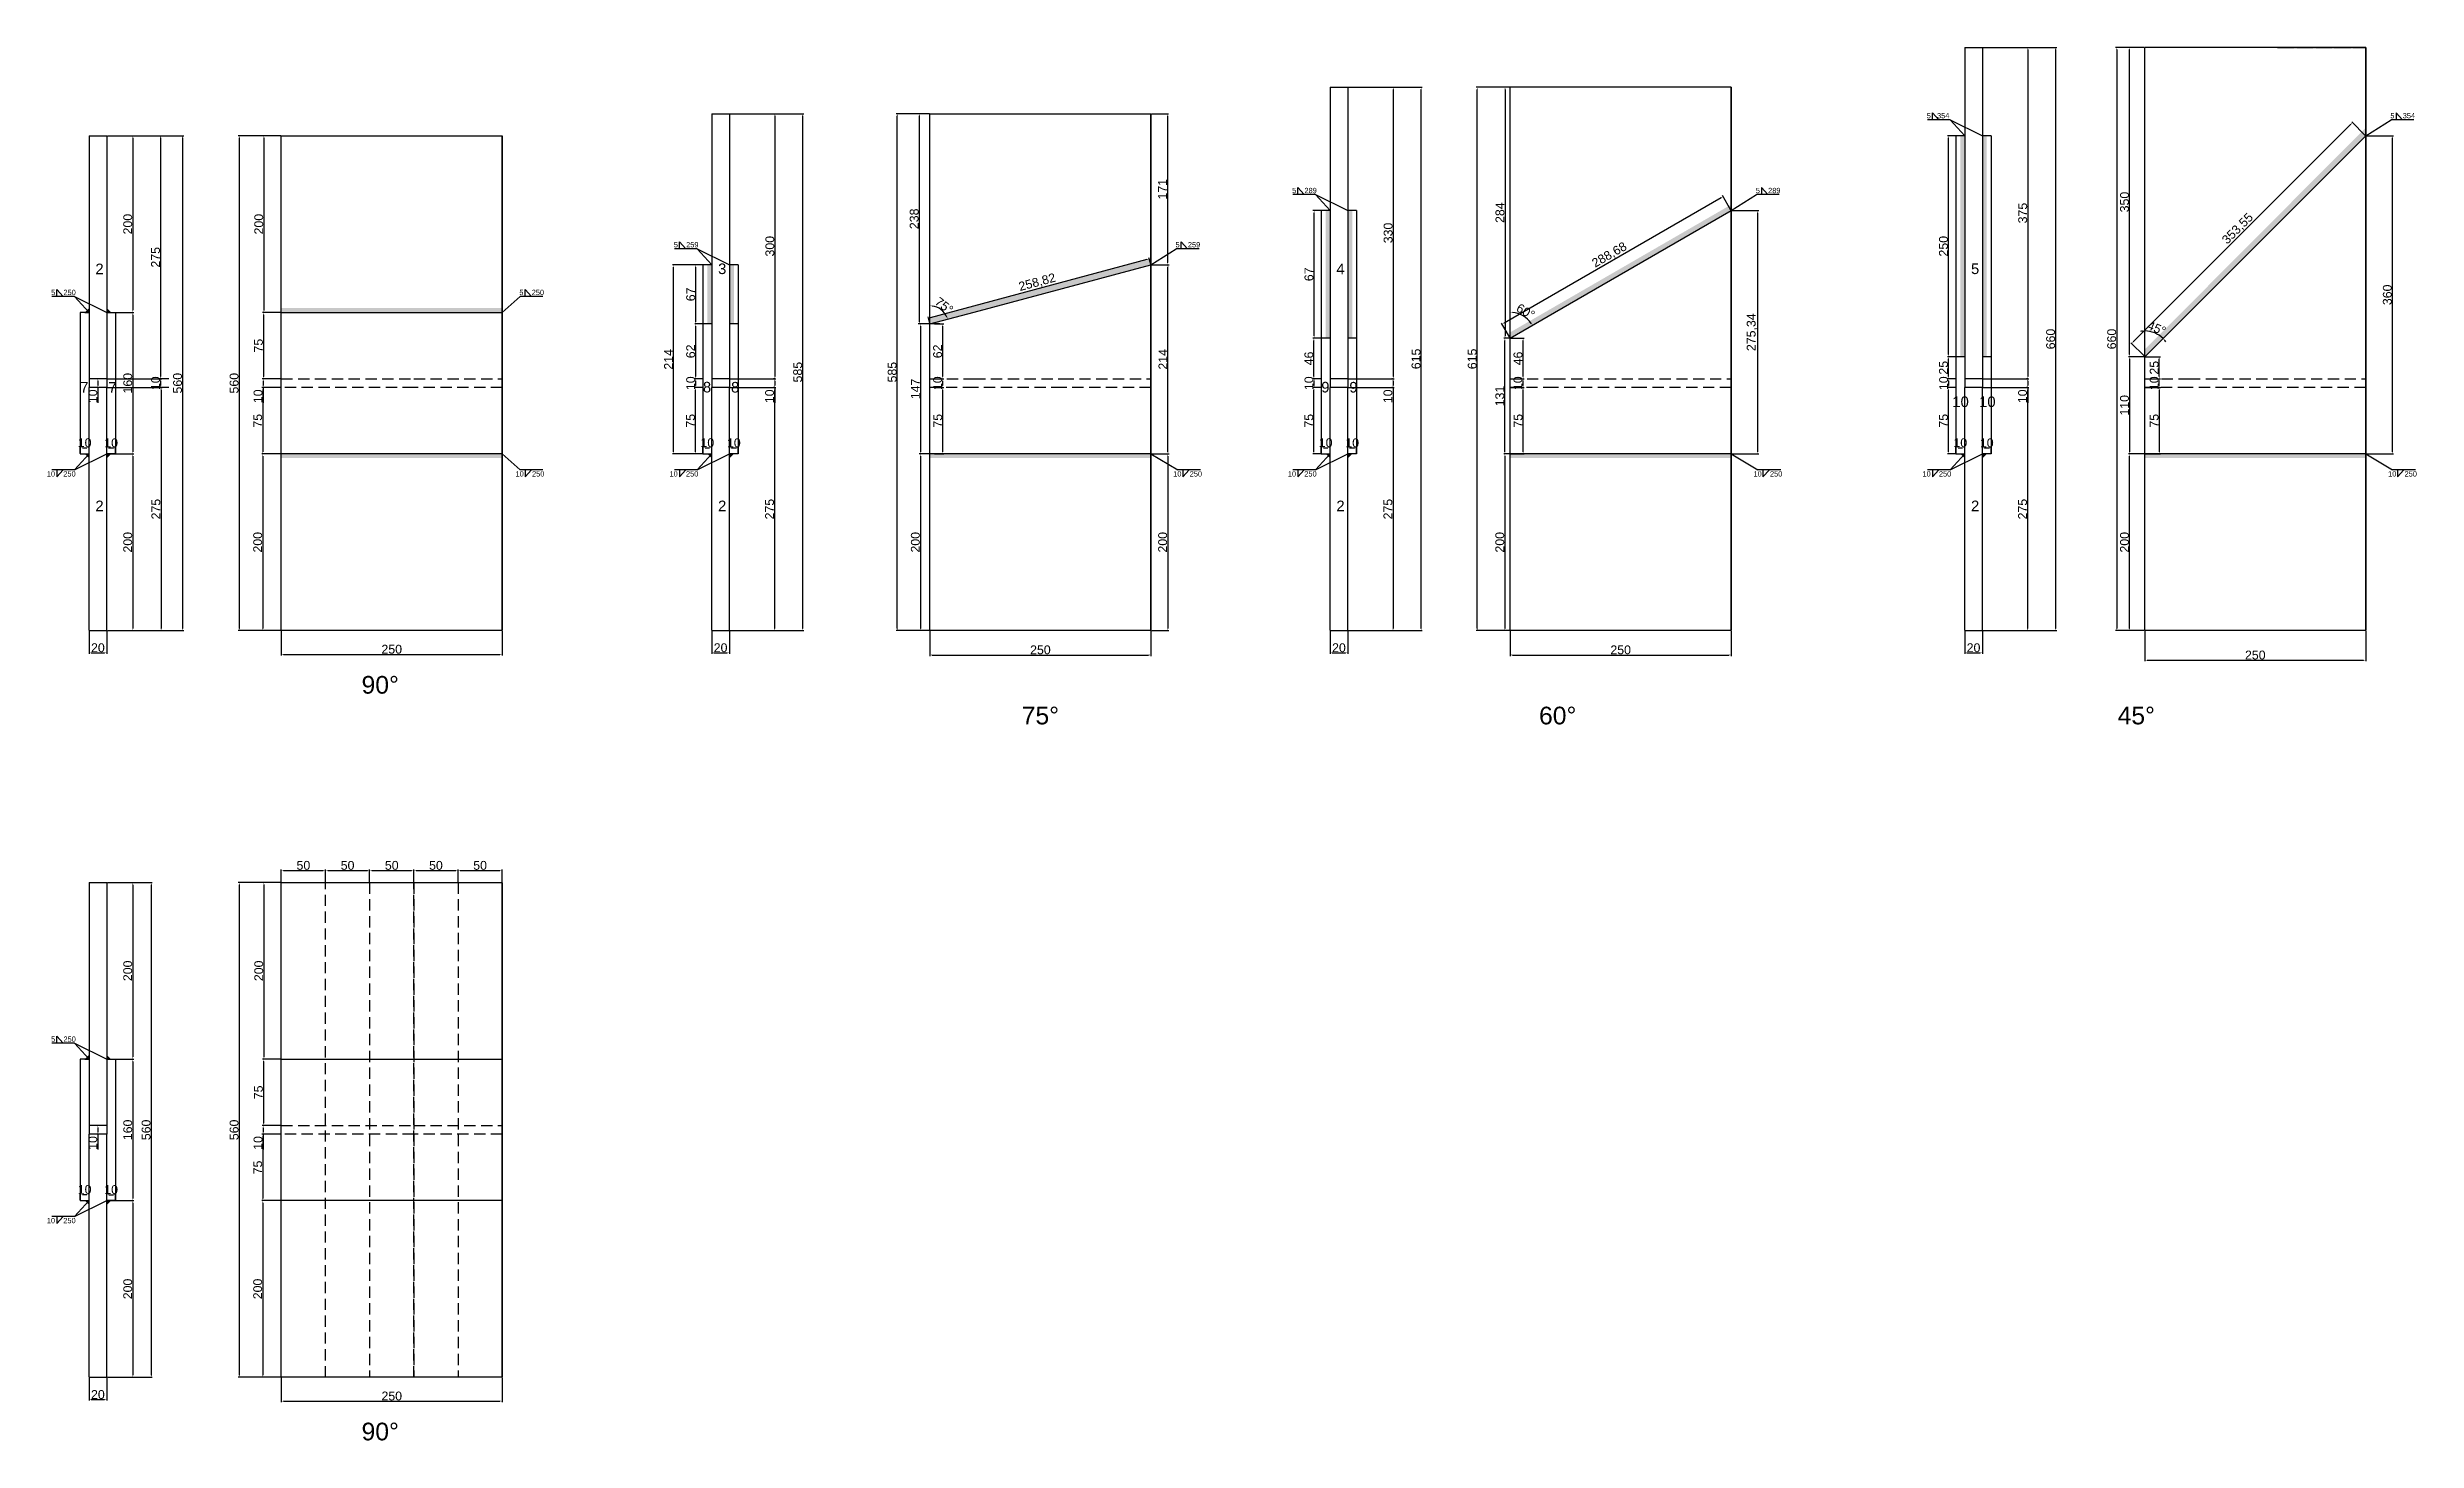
# Model space of a CAD drawing. Header units: millimetres. Extents: x 277 to 35015, y -7843 to 25622.
# Drawn here: x 1221 to 3902, y -7843 to -6266 of the extents above; entities that cross this region are included whole.
import ezdxf

# ---------------------------------------------------------------- set-up
doc = ezdxf.new("R2010")
doc.units = ezdxf.units.MM
doc.linetypes.add('DASHED', pattern=[19.05, 12.7, -6.35])
doc.linetypes.add('JIS_09_08', pattern=[10.75, 8, -0.55, 0.55, -0.55, 0.55, -0.55])
for name, color, linetype in [('尺寸标注', 6, 'Continuous'), ('标号', 4, 'Continuous'), ('焊缝', 250, 'Continuous')]:
    doc.layers.add(name, color=color, linetype=linetype)
doc.styles.get("Standard").update_dxf_attribs({"font": 'arial.ttf'})
doc.dimstyles.new('ISO-25-JHF', dxfattribs={"dimtxt": 10, "dimasz": 2.5, "dimexe": 1.25, "dimexo": 0.625, "dimtad": 1, "dimtxsty": 'Standard', "dimcen": 2.5, "dimadec": 0, "dimazin": 0, "dimtfac": 1, "dimtmove": 0, "dimatfit": 3, "dimfxl": 1, "dimarcsym": 0})

msp = doc.modelspace()

# ---------------------------------------------------------------- texts
at = {"char_height": 20, "attachment_point": 1}
for s, insert in [('90° ', (1576.331, -6977.319)), ('75° ', (2323.577, -7012.082)), ('60° ', (2909.102, -7012.082)), ('45° ', (3564.007, -7012.082)), ('90° ', (1576.331, -7822.335))]:
    msp.add_mtext_dynamic_manual_height_columns(s, width=70.10425, gutter_width=12.5, heights=[0], dxfattribs=dict(at, insert=insert))
at = {"layer": '尺寸标注', "char_height": 6}
for s, insert, attachment_point in [('5   354', (3347.939, -6340.269), 1), ('5    354', (3872.709, -6340.269), 1), ('5    289', (2629.619, -6424.932), 1), ('5    289', (3154.417, -6424.932), 1), ('5    259', (1929.746, -6486.282), 1), ('5    259', (2497.655, -6486.282), 1), ('5    250', (1224.951, -6540.269), 1), ('5    250', (1754.932, -6540.269), 1), ('\\pt0;10    250', (1220.079, -6751.683), 7), ('10    250', (1750.645, -6751.683), 7), ('\\pt0;10    250', (1924.874, -6751.683), 7), ('10    250', (2495.061, -6751.683), 7), ('\\pt0;10    250', (2624.748, -6751.683), 7), ('10    250', (3151.823, -6751.683), 7), ('\\pt0;10    250', (3343.067, -6751.683), 7), ('10    250', (3870.115, -6751.683), 7), ('5    250', (1224.951, -7385.285), 1), ('\\pt0;10    250', (1220.079, -7596.699), 7)]:
    msp.add_mtext_dynamic_manual_height_columns(s, width=68.30832, gutter_width=12.5, heights=[0], dxfattribs=dict(at, insert=insert, attachment_point=attachment_point))
at = {"layer": '标号', "char_height": 12, "attachment_point": 7}
for s, insert in [('2 ', (1275.061, -6522.687)), ('3', (1979.856, -6522.687)), ('4', (2679.73, -6522.687)), ('5', (3398.049, -6522.687)), ('7 ', (1257.925, -6656.623)), ('7 ', (1289.746, -6656.725)), ('8 ', (1962.72, -6656.623)), ('8 ', (1994.541, -6656.725)), ('9 ', (2662.594, -6656.623)), ('9 ', (2694.414, -6656.725)), ('10 ', (3376.886, -6673.143)), ('10 ', (3407.201, -6673.143)), ('2 ', (1275.061, -6790.86)), ('2 ', (1979.856, -6790.86)), ('2 ', (2679.73, -6790.86)), ('2 ', (3398.049, -6790.86))]:
    msp.add_mtext_dynamic_manual_height_columns(s, width=70.10425, gutter_width=12.5, heights=[0], dxfattribs=dict(at, insert=insert))

# ---------------------------------------------------------------- blocks, each defined once
blk = doc.blocks.new('*D875')
at = {"layer": 'Defpoints', "color": 0, "transparency": 16777216}
for p in [(1485.5, -6926), (1735.5, -6926), (1735.5, -6952.9)]:
    blk.add_point(p, dxfattribs=at)
at = {"layer": '尺寸标注', "color": 0, "lineweight": -2, "transparency": 16777216}
for p, q in [((1485.5, -6926.6), (1485.5, -6954.1)), ((1735.5, -6926.6), (1735.5, -6954.1)), ((1488, -6952.9), (1733, -6952.9))]:
    blk.add_line(p, q, dxfattribs=at)
at = {"layer": '尺寸标注', "color": 0, "transparency": 16777216}
for points in [[(1488, -6952.5), (1488, -6953.3), (1485.5, -6952.9)], [(1733, -6952.5), (1733, -6953.3), (1735.5, -6952.9)]]:
    blk.add_solid(points, dxfattribs=at)
at = {"layer": '尺寸标注', "color": 0, "transparency": 16777216, "insert": (1610.5, -6947.1), "char_height": 10, "attachment_point": 5}
blk.add_mtext('250', dxfattribs=at)
blk = doc.blocks.new('*D866')
at = {"layer": 'Defpoints', "color": 0, "transparency": 16777216}
for p in [(1485.5, -6366), (1465.8, -6566), (1485.5, -6566)]:
    blk.add_point(p, dxfattribs=at)
at = {"layer": '尺寸标注', "color": 0, "lineweight": -2, "transparency": 16777216}
for p, q in [((1484.9, -6366), (1464.5, -6366)), ((1465.8, -6368.5), (1465.8, -6563.5)), ((1484.9, -6566), (1464.5, -6566))]:
    blk.add_line(p, q, dxfattribs=at)
at = {"layer": '尺寸标注', "color": 0, "transparency": 16777216}
for points in [[(1465.3, -6368.5), (1466.2, -6368.5), (1465.8, -6366)], [(1465.3, -6563.5), (1466.2, -6563.5), (1465.8, -6566)]]:
    blk.add_solid(points, dxfattribs=at)
at = {"layer": '尺寸标注', "color": 0, "transparency": 16777216, "insert": (1460, -6466), "char_height": 10, "attachment_point": 5, "rotation": 90}
blk.add_mtext('200', dxfattribs=at)
blk = doc.blocks.new('*D867')
at = {"layer": 'Defpoints', "color": 0, "transparency": 16777216}
for p in [(1485.5, -6566), (1465.3, -6641), (1485.5, -6641)]:
    blk.add_point(p, dxfattribs=at)
at = {"layer": '尺寸标注', "color": 0, "lineweight": -2, "transparency": 16777216}
for p, q in [((1484.9, -6566), (1464.1, -6566)), ((1465.3, -6568.5), (1465.3, -6638.5)), ((1484.9, -6641), (1464.1, -6641))]:
    blk.add_line(p, q, dxfattribs=at)
at = {"layer": '尺寸标注', "color": 0, "transparency": 16777216}
for points in [[(1464.9, -6568.5), (1465.8, -6568.5), (1465.3, -6566)], [(1464.9, -6638.5), (1465.8, -6638.5), (1465.3, -6641)]]:
    blk.add_solid(points, dxfattribs=at)
at = {"layer": '尺寸标注', "color": 0, "transparency": 16777216, "insert": (1459.6, -6603.5), "char_height": 10, "attachment_point": 5, "rotation": 90}
blk.add_mtext('75', dxfattribs=at)
blk = doc.blocks.new('*D868')
at = {"layer": 'Defpoints', "color": 0, "transparency": 16777216}
for p in [(1485.5, -6641), (1464.9, -6651), (1485.5, -6651)]:
    blk.add_point(p, dxfattribs=at)
at = {"layer": '尺寸标注', "color": 0, "lineweight": -2, "transparency": 16777216}
for p, q in [((1484.9, -6641), (1463.7, -6641)), ((1464.9, -6643.5), (1464.9, -6648.5)), ((1484.9, -6651), (1463.7, -6651)), ((1464.9, -6651), (1464.9, -6668.1))]:
    blk.add_line(p, q, dxfattribs=at)
at = {"layer": '尺寸标注', "color": 0, "transparency": 16777216}
for points in [[(1464.5, -6643.5), (1465.3, -6643.5), (1464.9, -6641)], [(1464.5, -6648.5), (1465.3, -6648.5), (1464.9, -6651)]]:
    blk.add_solid(points, dxfattribs=at)
at = {"layer": '尺寸标注', "color": 0, "transparency": 16777216, "insert": (1459.2, -6660.8), "char_height": 10, "attachment_point": 5, "rotation": 90}
blk.add_mtext('10', dxfattribs=at)
blk = doc.blocks.new('*D869')
at = {"layer": 'Defpoints', "color": 0, "transparency": 16777216}
for p in [(1485.5, -6651), (1464.5, -6726), (1485.5, -6726)]:
    blk.add_point(p, dxfattribs=at)
at = {"layer": '尺寸标注', "color": 0, "lineweight": -2, "transparency": 16777216}
for p, q in [((1484.9, -6651), (1463.3, -6651)), ((1464.5, -6653.5), (1464.5, -6723.5)), ((1484.9, -6726), (1463.3, -6726))]:
    blk.add_line(p, q, dxfattribs=at)
at = {"layer": '尺寸标注', "color": 0, "transparency": 16777216}
for points in [[(1464.1, -6653.5), (1464.9, -6653.5), (1464.5, -6651)], [(1464.1, -6723.5), (1464.9, -6723.5), (1464.5, -6726)]]:
    blk.add_solid(points, dxfattribs=at)
at = {"layer": '尺寸标注', "color": 0, "transparency": 16777216, "insert": (1458.8, -6688.5), "char_height": 10, "attachment_point": 5, "rotation": 90}
blk.add_mtext('75', dxfattribs=at)
blk = doc.blocks.new('*D870')
at = {"layer": 'Defpoints', "color": 0, "transparency": 16777216}
for p in [(1485.5, -6726), (1464.5, -6926), (1485.5, -6926)]:
    blk.add_point(p, dxfattribs=at)
at = {"layer": '尺寸标注', "color": 0, "lineweight": -2, "transparency": 16777216}
for p, q in [((1484.9, -6726), (1463.3, -6726)), ((1464.5, -6728.5), (1464.5, -6923.5)), ((1484.9, -6926), (1463.3, -6926))]:
    blk.add_line(p, q, dxfattribs=at)
at = {"layer": '尺寸标注', "color": 0, "transparency": 16777216}
for points in [[(1464.1, -6728.5), (1464.9, -6728.5), (1464.5, -6726)], [(1464.1, -6923.5), (1464.9, -6923.5), (1464.5, -6926)]]:
    blk.add_solid(points, dxfattribs=at)
at = {"layer": '尺寸标注', "color": 0, "transparency": 16777216, "insert": (1458.8, -6826), "char_height": 10, "attachment_point": 5, "rotation": 90}
blk.add_mtext('200', dxfattribs=at)
blk = doc.blocks.new('*D871')
at = {"layer": 'Defpoints', "color": 0, "transparency": 16777216}
for p in [(1485.5, -6366), (1437.9, -6926), (1485.5, -6926)]:
    blk.add_point(p, dxfattribs=at)
at = {"layer": '尺寸标注', "color": 0, "lineweight": -2, "transparency": 16777216}
for p, q in [((1484.9, -6366), (1436.6, -6366)), ((1437.9, -6368.5), (1437.9, -6923.5)), ((1484.9, -6926), (1436.6, -6926))]:
    blk.add_line(p, q, dxfattribs=at)
at = {"layer": '尺寸标注', "color": 0, "transparency": 16777216}
for points in [[(1437.4, -6368.5), (1438.3, -6368.5), (1437.9, -6366)], [(1437.4, -6923.5), (1438.3, -6923.5), (1437.9, -6926)]]:
    blk.add_solid(points, dxfattribs=at)
at = {"layer": '尺寸标注', "color": 0, "transparency": 16777216, "insert": (1432.1, -6646), "char_height": 10, "attachment_point": 5, "rotation": 90}
blk.add_mtext('560', dxfattribs=at)
blk = doc.blocks.new('*D876')
at = {"layer": 'Defpoints', "color": 0, "transparency": 16777216}
for p in [(1267.9, -6926), (1287.9, -6926), (1287.9, -6951.2)]:
    blk.add_point(p, dxfattribs=at)
at = {"layer": '尺寸标注', "color": 0, "lineweight": -2, "transparency": 16777216}
for p, q in [((1267.9, -6926.6), (1267.9, -6952.4)), ((1287.9, -6926.6), (1287.9, -6952.4)), ((1270.4, -6951.2), (1285.4, -6951.2))]:
    blk.add_line(p, q, dxfattribs=at)
at = {"layer": '尺寸标注', "color": 0, "transparency": 16777216}
for points in [[(1270.4, -6950.8), (1270.4, -6951.6), (1267.9, -6951.2)], [(1285.4, -6950.8), (1285.4, -6951.6), (1287.9, -6951.2)]]:
    blk.add_solid(points, dxfattribs=at)
at = {"layer": '尺寸标注', "color": 0, "transparency": 16777216, "insert": (1277.9, -6945.4), "char_height": 10, "attachment_point": 5}
blk.add_mtext('20', dxfattribs=at)
blk = doc.blocks.new('*D877')
at = {"layer": 'Defpoints', "color": 0, "transparency": 16777216}
for p in [(1257.9, -6726), (1267.9, -6719.1), (1267.9, -6726)]:
    blk.add_point(p, dxfattribs=at)
at = {"layer": '尺寸标注', "color": 0, "lineweight": -2, "transparency": 16777216}
for p, q in [((1257.9, -6725.4), (1257.9, -6717.8)), ((1260.4, -6719.1), (1265.4, -6719.1)), ((1267.9, -6725.4), (1267.9, -6717.8))]:
    blk.add_line(p, q, dxfattribs=at)
at = {"layer": '尺寸标注', "color": 0, "transparency": 16777216}
for points in [[(1260.4, -6718.7), (1260.4, -6719.5), (1257.9, -6719.1)], [(1265.4, -6718.7), (1265.4, -6719.5), (1267.9, -6719.1)]]:
    blk.add_solid(points, dxfattribs=at)
at = {"layer": '尺寸标注', "color": 0, "transparency": 16777216, "insert": (1262.9, -6713.4), "char_height": 10, "attachment_point": 5}
blk.add_mtext('10', dxfattribs=at)
blk = doc.blocks.new('*D878')
at = {"layer": 'Defpoints', "color": 0, "transparency": 16777216}
for p in [(1287.9, -6726), (1297.9, -6719.3), (1297.9, -6726)]:
    blk.add_point(p, dxfattribs=at)
at = {"layer": '尺寸标注', "color": 0, "lineweight": -2, "transparency": 16777216}
for p, q in [((1287.9, -6725.4), (1287.9, -6718.1)), ((1290.4, -6719.3), (1295.4, -6719.3)), ((1297.9, -6725.4), (1297.9, -6718.1))]:
    blk.add_line(p, q, dxfattribs=at)
at = {"layer": '尺寸标注', "color": 0, "transparency": 16777216}
for points in [[(1290.4, -6718.9), (1290.4, -6719.7), (1287.9, -6719.3)], [(1295.4, -6718.9), (1295.4, -6719.7), (1297.9, -6719.3)]]:
    blk.add_solid(points, dxfattribs=at)
at = {"layer": '尺寸标注', "color": 0, "transparency": 16777216, "insert": (1292.9, -6713.6), "char_height": 10, "attachment_point": 5}
blk.add_mtext('10', dxfattribs=at)
blk = doc.blocks.new('*D879')
at = {"layer": 'Defpoints', "color": 0, "transparency": 16777216}
for p in [(1287.9, -6366), (1287.9, -6566), (1317.4, -6566)]:
    blk.add_point(p, dxfattribs=at)
at = {"layer": '尺寸标注', "color": 0, "lineweight": -2, "transparency": 16777216}
for p, q in [((1288.6, -6366), (1318.6, -6366)), ((1317.4, -6368.5), (1317.4, -6563.5)), ((1288.6, -6566), (1318.6, -6566))]:
    blk.add_line(p, q, dxfattribs=at)
at = {"layer": '尺寸标注', "color": 0, "transparency": 16777216}
for points in [[(1317, -6368.5), (1317.8, -6368.5), (1317.4, -6366)], [(1317, -6563.5), (1317.8, -6563.5), (1317.4, -6566)]]:
    blk.add_solid(points, dxfattribs=at)
at = {"layer": '尺寸标注', "color": 0, "transparency": 16777216, "insert": (1311.7, -6466), "char_height": 10, "attachment_point": 5, "rotation": 90}
blk.add_mtext('200', dxfattribs=at)
blk = doc.blocks.new('*D880')
at = {"layer": 'Defpoints', "color": 0, "transparency": 16777216}
for p in [(1297.9, -6566), (1297.9, -6726), (1317.4, -6726)]:
    blk.add_point(p, dxfattribs=at)
at = {"layer": '尺寸标注', "color": 0, "lineweight": -2, "transparency": 16777216}
for p, q in [((1298.6, -6566), (1318.6, -6566)), ((1317.4, -6568.5), (1317.4, -6723.5)), ((1298.6, -6726), (1318.6, -6726))]:
    blk.add_line(p, q, dxfattribs=at)
at = {"layer": '尺寸标注', "color": 0, "transparency": 16777216}
for points in [[(1317, -6568.5), (1317.8, -6568.5), (1317.4, -6566)], [(1317, -6723.5), (1317.8, -6723.5), (1317.4, -6726)]]:
    blk.add_solid(points, dxfattribs=at)
at = {"layer": '尺寸标注', "color": 0, "transparency": 16777216, "insert": (1311.7, -6646), "char_height": 10, "attachment_point": 5, "rotation": 90}
blk.add_mtext('160', dxfattribs=at)
blk = doc.blocks.new('*D881')
at = {"layer": 'Defpoints', "color": 0, "transparency": 16777216}
for p in [(1287.9, -6726), (1287.9, -6926), (1317.4, -6926)]:
    blk.add_point(p, dxfattribs=at)
at = {"layer": '尺寸标注', "color": 0, "lineweight": -2, "transparency": 16777216}
for p, q in [((1288.6, -6726), (1318.6, -6726)), ((1317.4, -6728.5), (1317.4, -6923.5)), ((1288.6, -6926), (1318.6, -6926))]:
    blk.add_line(p, q, dxfattribs=at)
at = {"layer": '尺寸标注', "color": 0, "transparency": 16777216}
for points in [[(1317, -6728.5), (1317.8, -6728.5), (1317.4, -6726)], [(1317, -6923.5), (1317.8, -6923.5), (1317.4, -6926)]]:
    blk.add_solid(points, dxfattribs=at)
at = {"layer": '尺寸标注', "color": 0, "transparency": 16777216, "insert": (1311.7, -6826), "char_height": 10, "attachment_point": 5, "rotation": 90}
blk.add_mtext('200', dxfattribs=at)
blk = doc.blocks.new('*D872')
at = {"layer": 'Defpoints', "color": 0, "transparency": 16777216}
for p in [(1288.6, -6366), (1288.6, -6926), (1373.8, -6926)]:
    blk.add_point(p, dxfattribs=at)
at = {"layer": '尺寸标注', "color": 0, "lineweight": -2, "transparency": 16777216}
for p, q in [((1289.2, -6366), (1375.1, -6366)), ((1373.8, -6368.5), (1373.8, -6923.5)), ((1289.2, -6926), (1375.1, -6926))]:
    blk.add_line(p, q, dxfattribs=at)
at = {"layer": '尺寸标注', "color": 0, "transparency": 16777216}
for points in [[(1373.4, -6368.5), (1374.3, -6368.5), (1373.8, -6366)], [(1373.4, -6923.5), (1374.3, -6923.5), (1373.8, -6926)]]:
    blk.add_solid(points, dxfattribs=at)
at = {"layer": '尺寸标注', "color": 0, "transparency": 16777216, "insert": (1368.1, -6646), "char_height": 10, "attachment_point": 5, "rotation": 90}
blk.add_mtext('560', dxfattribs=at)
blk = doc.blocks.new('*D882')
at = {"layer": 'Defpoints', "color": 0, "transparency": 16777216}
for p in [(1287.9, -6641), (1277.9, -6651), (1287.9, -6651)]:
    blk.add_point(p, dxfattribs=at)
at = {"layer": '尺寸标注', "color": 0, "lineweight": -2, "transparency": 16777216}
for p, q in [((1287.3, -6641), (1276.7, -6641)), ((1277.9, -6643.5), (1277.9, -6648.5)), ((1287.3, -6651), (1276.7, -6651)), ((1277.9, -6651), (1277.9, -6668.1))]:
    blk.add_line(p, q, dxfattribs=at)
at = {"layer": '尺寸标注', "color": 0, "transparency": 16777216}
for points in [[(1277.5, -6643.5), (1278.3, -6643.5), (1277.9, -6641)], [(1277.5, -6648.5), (1278.3, -6648.5), (1277.9, -6651)]]:
    blk.add_solid(points, dxfattribs=at)
at = {"layer": '尺寸标注', "color": 0, "transparency": 16777216, "insert": (1272.2, -6660.8), "char_height": 10, "attachment_point": 5, "rotation": 90}
blk.add_mtext('10', dxfattribs=at)
blk = doc.blocks.new('*D888')
at = {"layer": 'Defpoints', "color": 0, "transparency": 16777216}
for p in [(1485.5, -7211), (1535.5, -7197.4), (1535.5, -7211)]:
    blk.add_point(p, dxfattribs=at)
at = {"layer": '尺寸标注', "color": 0, "lineweight": -2, "transparency": 16777216}
for p, q in [((1485.5, -7210.4), (1485.5, -7196.2)), ((1488, -7197.4), (1533, -7197.4)), ((1535.5, -7210.4), (1535.5, -7196.2))]:
    blk.add_line(p, q, dxfattribs=at)
at = {"layer": '尺寸标注', "color": 0, "transparency": 16777216}
for points in [[(1488, -7197), (1488, -7197.8), (1485.5, -7197.4)], [(1533, -7197), (1533, -7197.8), (1535.5, -7197.4)]]:
    blk.add_solid(points, dxfattribs=at)
at = {"layer": '尺寸标注', "color": 0, "transparency": 16777216, "insert": (1510.5, -7191.7), "char_height": 10, "attachment_point": 5}
blk.add_mtext('50', dxfattribs=at)
blk = doc.blocks.new('*D899')
at = {"layer": 'Defpoints', "color": 0, "transparency": 16777216}
for p in [(1485.5, -7771), (1735.5, -7771), (1735.5, -7797.9)]:
    blk.add_point(p, dxfattribs=at)
at = {"layer": '尺寸标注', "color": 0, "lineweight": -2, "transparency": 16777216}
for p, q in [((1485.5, -7771.6), (1485.5, -7799.1)), ((1735.5, -7771.6), (1735.5, -7799.1)), ((1488, -7797.9), (1733, -7797.9))]:
    blk.add_line(p, q, dxfattribs=at)
at = {"layer": '尺寸标注', "color": 0, "transparency": 16777216}
for points in [[(1488, -7797.5), (1488, -7798.3), (1485.5, -7797.9)], [(1733, -7797.5), (1733, -7798.3), (1735.5, -7797.9)]]:
    blk.add_solid(points, dxfattribs=at)
at = {"layer": '尺寸标注', "color": 0, "transparency": 16777216, "insert": (1610.5, -7792.2), "char_height": 10, "attachment_point": 5}
blk.add_mtext('250', dxfattribs=at)
blk = doc.blocks.new('*D889')
at = {"layer": 'Defpoints', "color": 0, "transparency": 16777216}
for p in [(1485.5, -7211), (1465.8, -7411), (1485.5, -7411)]:
    blk.add_point(p, dxfattribs=at)
at = {"layer": '尺寸标注', "color": 0, "lineweight": -2, "transparency": 16777216}
for p, q in [((1484.9, -7211), (1464.5, -7211)), ((1465.8, -7213.5), (1465.8, -7408.5)), ((1484.9, -7411), (1464.5, -7411))]:
    blk.add_line(p, q, dxfattribs=at)
at = {"layer": '尺寸标注', "color": 0, "transparency": 16777216}
for points in [[(1465.3, -7213.5), (1466.2, -7213.5), (1465.8, -7211)], [(1465.3, -7408.5), (1466.2, -7408.5), (1465.8, -7411)]]:
    blk.add_solid(points, dxfattribs=at)
at = {"layer": '尺寸标注', "color": 0, "transparency": 16777216, "insert": (1460, -7311), "char_height": 10, "attachment_point": 5, "rotation": 90}
blk.add_mtext('200', dxfattribs=at)
blk = doc.blocks.new('*D890')
at = {"layer": 'Defpoints', "color": 0, "transparency": 16777216}
for p in [(1485.5, -7411), (1465.3, -7486), (1485.5, -7486)]:
    blk.add_point(p, dxfattribs=at)
at = {"layer": '尺寸标注', "color": 0, "lineweight": -2, "transparency": 16777216}
for p, q in [((1484.9, -7411), (1464.1, -7411)), ((1465.3, -7413.5), (1465.3, -7483.5)), ((1484.9, -7486), (1464.1, -7486))]:
    blk.add_line(p, q, dxfattribs=at)
at = {"layer": '尺寸标注', "color": 0, "transparency": 16777216}
for points in [[(1464.9, -7413.5), (1465.8, -7413.5), (1465.3, -7411)], [(1464.9, -7483.5), (1465.8, -7483.5), (1465.3, -7486)]]:
    blk.add_solid(points, dxfattribs=at)
at = {"layer": '尺寸标注', "color": 0, "transparency": 16777216, "insert": (1459.6, -7448.5), "char_height": 10, "attachment_point": 5, "rotation": 90}
blk.add_mtext('75', dxfattribs=at)
blk = doc.blocks.new('*D891')
at = {"layer": 'Defpoints', "color": 0, "transparency": 16777216}
for p in [(1464.9, -7496), (1485.5, -7486), (1485.5, -7496)]:
    blk.add_point(p, dxfattribs=at)
at = {"layer": '尺寸标注', "color": 0, "lineweight": -2, "transparency": 16777216}
for p, q in [((1484.9, -7486), (1463.7, -7486)), ((1484.9, -7496), (1463.7, -7496)), ((1464.9, -7488.5), (1464.9, -7493.5)), ((1464.9, -7496), (1464.9, -7513.1))]:
    blk.add_line(p, q, dxfattribs=at)
at = {"layer": '尺寸标注', "color": 0, "transparency": 16777216}
for points in [[(1464.5, -7488.5), (1465.3, -7488.5), (1464.9, -7486)], [(1464.5, -7493.5), (1465.3, -7493.5), (1464.9, -7496)]]:
    blk.add_solid(points, dxfattribs=at)
at = {"layer": '尺寸标注', "color": 0, "transparency": 16777216, "insert": (1459.2, -7505.8), "char_height": 10, "attachment_point": 5, "rotation": 90}
blk.add_mtext('10', dxfattribs=at)
blk = doc.blocks.new('*D892')
at = {"layer": 'Defpoints', "color": 0, "transparency": 16777216}
for p in [(1485.5, -7496), (1464.5, -7571), (1485.5, -7571)]:
    blk.add_point(p, dxfattribs=at)
at = {"layer": '尺寸标注', "color": 0, "lineweight": -2, "transparency": 16777216}
for p, q in [((1484.9, -7496), (1463.3, -7496)), ((1464.5, -7498.5), (1464.5, -7568.5)), ((1484.9, -7571), (1463.3, -7571))]:
    blk.add_line(p, q, dxfattribs=at)
at = {"layer": '尺寸标注', "color": 0, "transparency": 16777216}
for points in [[(1464.1, -7498.5), (1464.9, -7498.5), (1464.5, -7496)], [(1464.1, -7568.5), (1464.9, -7568.5), (1464.5, -7571)]]:
    blk.add_solid(points, dxfattribs=at)
at = {"layer": '尺寸标注', "color": 0, "transparency": 16777216, "insert": (1458.8, -7533.5), "char_height": 10, "attachment_point": 5, "rotation": 90}
blk.add_mtext('75', dxfattribs=at)
blk = doc.blocks.new('*D893')
at = {"layer": 'Defpoints', "color": 0, "transparency": 16777216}
for p in [(1485.5, -7571), (1464.5, -7771), (1485.5, -7771)]:
    blk.add_point(p, dxfattribs=at)
at = {"layer": '尺寸标注', "color": 0, "lineweight": -2, "transparency": 16777216}
for p, q in [((1484.9, -7571), (1463.3, -7571)), ((1464.5, -7573.5), (1464.5, -7768.5)), ((1484.9, -7771), (1463.3, -7771))]:
    blk.add_line(p, q, dxfattribs=at)
at = {"layer": '尺寸标注', "color": 0, "transparency": 16777216}
for points in [[(1464.1, -7573.5), (1464.9, -7573.5), (1464.5, -7571)], [(1464.1, -7768.5), (1464.9, -7768.5), (1464.5, -7771)]]:
    blk.add_solid(points, dxfattribs=at)
at = {"layer": '尺寸标注', "color": 0, "transparency": 16777216, "insert": (1458.8, -7671), "char_height": 10, "attachment_point": 5, "rotation": 90}
blk.add_mtext('200', dxfattribs=at)
blk = doc.blocks.new('*D894')
at = {"layer": 'Defpoints', "color": 0, "transparency": 16777216}
for p in [(1485.5, -7211), (1437.9, -7771), (1485.5, -7771)]:
    blk.add_point(p, dxfattribs=at)
at = {"layer": '尺寸标注', "color": 0, "lineweight": -2, "transparency": 16777216}
for p, q in [((1484.9, -7211), (1436.6, -7211)), ((1437.9, -7213.5), (1437.9, -7768.5)), ((1484.9, -7771), (1436.6, -7771))]:
    blk.add_line(p, q, dxfattribs=at)
at = {"layer": '尺寸标注', "color": 0, "transparency": 16777216}
for points in [[(1437.4, -7213.5), (1438.3, -7213.5), (1437.9, -7211)], [(1437.4, -7768.5), (1438.3, -7768.5), (1437.9, -7771)]]:
    blk.add_solid(points, dxfattribs=at)
at = {"layer": '尺寸标注', "color": 0, "transparency": 16777216, "insert": (1432.1, -7491), "char_height": 10, "attachment_point": 5, "rotation": 90}
blk.add_mtext('560', dxfattribs=at)
blk = doc.blocks.new('*D900')
at = {"layer": 'Defpoints', "color": 0, "transparency": 16777216}
for p in [(1267.9, -7771), (1287.9, -7771), (1287.9, -7796.2)]:
    blk.add_point(p, dxfattribs=at)
at = {"layer": '尺寸标注', "color": 0, "lineweight": -2, "transparency": 16777216}
for p, q in [((1267.9, -7771.6), (1267.9, -7797.4)), ((1287.9, -7771.6), (1287.9, -7797.4)), ((1270.4, -7796.2), (1285.4, -7796.2))]:
    blk.add_line(p, q, dxfattribs=at)
at = {"layer": '尺寸标注', "color": 0, "transparency": 16777216}
for points in [[(1270.4, -7795.8), (1270.4, -7796.6), (1267.9, -7796.2)], [(1285.4, -7795.8), (1285.4, -7796.6), (1287.9, -7796.2)]]:
    blk.add_solid(points, dxfattribs=at)
at = {"layer": '尺寸标注', "color": 0, "transparency": 16777216, "insert": (1277.9, -7790.5), "char_height": 10, "attachment_point": 5}
blk.add_mtext('20', dxfattribs=at)
blk = doc.blocks.new('*D901')
at = {"layer": 'Defpoints', "color": 0, "transparency": 16777216}
for p in [(1257.9, -7571), (1267.9, -7564.1), (1267.9, -7571)]:
    blk.add_point(p, dxfattribs=at)
at = {"layer": '尺寸标注', "color": 0, "lineweight": -2, "transparency": 16777216}
for p, q in [((1257.9, -7570.4), (1257.9, -7562.9)), ((1260.4, -7564.1), (1265.4, -7564.1)), ((1267.9, -7570.4), (1267.9, -7562.9))]:
    blk.add_line(p, q, dxfattribs=at)
at = {"layer": '尺寸标注', "color": 0, "transparency": 16777216}
for points in [[(1260.4, -7563.7), (1260.4, -7564.5), (1257.9, -7564.1)], [(1265.4, -7563.7), (1265.4, -7564.5), (1267.9, -7564.1)]]:
    blk.add_solid(points, dxfattribs=at)
at = {"layer": '尺寸标注', "color": 0, "transparency": 16777216, "insert": (1262.9, -7558.4), "char_height": 10, "attachment_point": 5}
blk.add_mtext('10', dxfattribs=at)
blk = doc.blocks.new('*D902')
at = {"layer": 'Defpoints', "color": 0, "transparency": 16777216}
for p in [(1287.9, -7571), (1297.9, -7564.3), (1297.9, -7571)]:
    blk.add_point(p, dxfattribs=at)
at = {"layer": '尺寸标注', "color": 0, "lineweight": -2, "transparency": 16777216}
for p, q in [((1287.9, -7570.4), (1287.9, -7563.1)), ((1290.4, -7564.3), (1295.4, -7564.3)), ((1297.9, -7570.4), (1297.9, -7563.1))]:
    blk.add_line(p, q, dxfattribs=at)
at = {"layer": '尺寸标注', "color": 0, "transparency": 16777216}
for points in [[(1290.4, -7563.9), (1290.4, -7564.7), (1287.9, -7564.3)], [(1295.4, -7563.9), (1295.4, -7564.7), (1297.9, -7564.3)]]:
    blk.add_solid(points, dxfattribs=at)
at = {"layer": '尺寸标注', "color": 0, "transparency": 16777216, "insert": (1292.9, -7558.6), "char_height": 10, "attachment_point": 5}
blk.add_mtext('10', dxfattribs=at)
blk = doc.blocks.new('*D903')
at = {"layer": 'Defpoints', "color": 0, "transparency": 16777216}
for p in [(1287.9, -7211), (1287.9, -7411), (1317.4, -7411)]:
    blk.add_point(p, dxfattribs=at)
at = {"layer": '尺寸标注', "color": 0, "lineweight": -2, "transparency": 16777216}
for p, q in [((1288.6, -7211), (1318.6, -7211)), ((1317.4, -7213.5), (1317.4, -7408.5)), ((1288.6, -7411), (1318.6, -7411))]:
    blk.add_line(p, q, dxfattribs=at)
at = {"layer": '尺寸标注', "color": 0, "transparency": 16777216}
for points in [[(1317, -7213.5), (1317.8, -7213.5), (1317.4, -7211)], [(1317, -7408.5), (1317.8, -7408.5), (1317.4, -7411)]]:
    blk.add_solid(points, dxfattribs=at)
at = {"layer": '尺寸标注', "color": 0, "transparency": 16777216, "insert": (1311.7, -7311), "char_height": 10, "attachment_point": 5, "rotation": 90}
blk.add_mtext('200', dxfattribs=at)
blk = doc.blocks.new('*D904')
at = {"layer": 'Defpoints', "color": 0, "transparency": 16777216}
for p in [(1297.9, -7411), (1297.9, -7571), (1317.4, -7571)]:
    blk.add_point(p, dxfattribs=at)
at = {"layer": '尺寸标注', "color": 0, "lineweight": -2, "transparency": 16777216}
for p, q in [((1298.6, -7411), (1318.6, -7411)), ((1317.4, -7413.5), (1317.4, -7568.5)), ((1298.6, -7571), (1318.6, -7571))]:
    blk.add_line(p, q, dxfattribs=at)
at = {"layer": '尺寸标注', "color": 0, "transparency": 16777216}
for points in [[(1317, -7413.5), (1317.8, -7413.5), (1317.4, -7411)], [(1317, -7568.5), (1317.8, -7568.5), (1317.4, -7571)]]:
    blk.add_solid(points, dxfattribs=at)
at = {"layer": '尺寸标注', "color": 0, "transparency": 16777216, "insert": (1311.7, -7491), "char_height": 10, "attachment_point": 5, "rotation": 90}
blk.add_mtext('160', dxfattribs=at)
blk = doc.blocks.new('*D905')
at = {"layer": 'Defpoints', "color": 0, "transparency": 16777216}
for p in [(1287.9, -7571), (1287.9, -7771), (1317.4, -7771)]:
    blk.add_point(p, dxfattribs=at)
at = {"layer": '尺寸标注', "color": 0, "lineweight": -2, "transparency": 16777216}
for p, q in [((1288.6, -7571), (1318.6, -7571)), ((1317.4, -7573.5), (1317.4, -7768.5)), ((1288.6, -7771), (1318.6, -7771))]:
    blk.add_line(p, q, dxfattribs=at)
at = {"layer": '尺寸标注', "color": 0, "transparency": 16777216}
for points in [[(1317, -7573.5), (1317.8, -7573.5), (1317.4, -7571)], [(1317, -7768.5), (1317.8, -7768.5), (1317.4, -7771)]]:
    blk.add_solid(points, dxfattribs=at)
at = {"layer": '尺寸标注', "color": 0, "transparency": 16777216, "insert": (1311.7, -7671), "char_height": 10, "attachment_point": 5, "rotation": 90}
blk.add_mtext('200', dxfattribs=at)
blk = doc.blocks.new('*D887')
at = {"layer": 'Defpoints', "color": 0, "transparency": 16777216}
for p in [(1288.6, -7211), (1288.6, -7771), (1338.3, -7771)]:
    blk.add_point(p, dxfattribs=at)
at = {"layer": '尺寸标注', "color": 0, "lineweight": -2, "transparency": 16777216}
for p, q in [((1289.2, -7211), (1339.5, -7211)), ((1338.3, -7213.5), (1338.3, -7768.5)), ((1289.2, -7771), (1339.5, -7771))]:
    blk.add_line(p, q, dxfattribs=at)
at = {"layer": '尺寸标注', "color": 0, "transparency": 16777216}
for points in [[(1337.9, -7213.5), (1338.7, -7213.5), (1338.3, -7211)], [(1337.9, -7768.5), (1338.7, -7768.5), (1338.3, -7771)]]:
    blk.add_solid(points, dxfattribs=at)
at = {"layer": '尺寸标注', "color": 0, "transparency": 16777216, "insert": (1332.5, -7491), "char_height": 10, "attachment_point": 5, "rotation": 90}
blk.add_mtext('560', dxfattribs=at)
blk = doc.blocks.new('*D906')
at = {"layer": 'Defpoints', "color": 0, "transparency": 16777216}
for p in [(1277.9, -7496), (1287.9, -7486), (1287.9, -7496)]:
    blk.add_point(p, dxfattribs=at)
at = {"layer": '尺寸标注', "color": 0, "lineweight": -2, "transparency": 16777216}
for p, q in [((1287.3, -7486), (1276.7, -7486)), ((1287.3, -7496), (1276.7, -7496)), ((1277.9, -7488.5), (1277.9, -7493.5)), ((1277.9, -7496), (1277.9, -7513.1))]:
    blk.add_line(p, q, dxfattribs=at)
at = {"layer": '尺寸标注', "color": 0, "transparency": 16777216}
for points in [[(1277.5, -7488.5), (1278.3, -7488.5), (1277.9, -7486)], [(1277.5, -7493.5), (1278.3, -7493.5), (1277.9, -7496)]]:
    blk.add_solid(points, dxfattribs=at)
at = {"layer": '尺寸标注', "color": 0, "transparency": 16777216, "insert": (1272.2, -7505.8), "char_height": 10, "attachment_point": 5, "rotation": 90}
blk.add_mtext('10', dxfattribs=at)
blk = doc.blocks.new('*D895')
at = {"layer": 'Defpoints', "color": 0, "transparency": 16777216}
for p in [(1535.5, -7211), (1585.5, -7197.4), (1585.5, -7211)]:
    blk.add_point(p, dxfattribs=at)
at = {"layer": '尺寸标注', "color": 0, "lineweight": -2, "transparency": 16777216}
for p, q in [((1535.5, -7210.4), (1535.5, -7196.2)), ((1538, -7197.4), (1583, -7197.4)), ((1585.5, -7210.4), (1585.5, -7196.2))]:
    blk.add_line(p, q, dxfattribs=at)
at = {"layer": '尺寸标注', "color": 0, "transparency": 16777216}
for points in [[(1538, -7197), (1538, -7197.8), (1535.5, -7197.4)], [(1583, -7197), (1583, -7197.8), (1585.5, -7197.4)]]:
    blk.add_solid(points, dxfattribs=at)
at = {"layer": '尺寸标注', "color": 0, "transparency": 16777216, "insert": (1560.5, -7191.7), "char_height": 10, "attachment_point": 5}
blk.add_mtext('50', dxfattribs=at)
blk = doc.blocks.new('*D896')
at = {"layer": 'Defpoints', "color": 0, "transparency": 16777216}
for p in [(1585.5, -7211), (1635.5, -7197.4), (1635.5, -7211)]:
    blk.add_point(p, dxfattribs=at)
at = {"layer": '尺寸标注', "color": 0, "lineweight": -2, "transparency": 16777216}
for p, q in [((1585.5, -7210.4), (1585.5, -7196.2)), ((1588, -7197.4), (1633, -7197.4)), ((1635.5, -7210.4), (1635.5, -7196.2))]:
    blk.add_line(p, q, dxfattribs=at)
at = {"layer": '尺寸标注', "color": 0, "transparency": 16777216}
for points in [[(1588, -7197), (1588, -7197.8), (1585.5, -7197.4)], [(1633, -7197), (1633, -7197.8), (1635.5, -7197.4)]]:
    blk.add_solid(points, dxfattribs=at)
at = {"layer": '尺寸标注', "color": 0, "transparency": 16777216, "insert": (1610.5, -7191.7), "char_height": 10, "attachment_point": 5}
blk.add_mtext('50', dxfattribs=at)
blk = doc.blocks.new('*D897')
at = {"layer": 'Defpoints', "color": 0, "transparency": 16777216}
for p in [(1635.5, -7211), (1685.5, -7197.4), (1685.5, -7211)]:
    blk.add_point(p, dxfattribs=at)
at = {"layer": '尺寸标注', "color": 0, "lineweight": -2, "transparency": 16777216}
for p, q in [((1635.5, -7210.4), (1635.5, -7196.2)), ((1638, -7197.4), (1683, -7197.4)), ((1685.5, -7210.4), (1685.5, -7196.2))]:
    blk.add_line(p, q, dxfattribs=at)
at = {"layer": '尺寸标注', "color": 0, "transparency": 16777216}
for points in [[(1638, -7197), (1638, -7197.8), (1635.5, -7197.4)], [(1683, -7197), (1683, -7197.8), (1685.5, -7197.4)]]:
    blk.add_solid(points, dxfattribs=at)
at = {"layer": '尺寸标注', "color": 0, "transparency": 16777216, "insert": (1660.5, -7191.7), "char_height": 10, "attachment_point": 5}
blk.add_mtext('50', dxfattribs=at)
blk = doc.blocks.new('*D898')
at = {"layer": 'Defpoints', "color": 0, "transparency": 16777216}
for p in [(1685.5, -7211), (1735.5, -7197.4), (1735.5, -7211)]:
    blk.add_point(p, dxfattribs=at)
at = {"layer": '尺寸标注', "color": 0, "lineweight": -2, "transparency": 16777216}
for p, q in [((1685.5, -7210.4), (1685.5, -7196.2)), ((1688, -7197.4), (1733, -7197.4)), ((1735.5, -7210.4), (1735.5, -7196.2))]:
    blk.add_line(p, q, dxfattribs=at)
at = {"layer": '尺寸标注', "color": 0, "transparency": 16777216}
for points in [[(1688, -7197), (1688, -7197.8), (1685.5, -7197.4)], [(1733, -7197), (1733, -7197.8), (1735.5, -7197.4)]]:
    blk.add_solid(points, dxfattribs=at)
at = {"layer": '尺寸标注', "color": 0, "transparency": 16777216, "insert": (1710.5, -7191.7), "char_height": 10, "attachment_point": 5}
blk.add_mtext('50', dxfattribs=at)
blk = doc.blocks.new('*D908')
at = {"layer": 'Defpoints', "color": 0, "transparency": 16777216}
for p in [(1972.7, -6926), (1992.7, -6926), (1992.7, -6951.2)]:
    blk.add_point(p, dxfattribs=at)
at = {"layer": '尺寸标注', "color": 0, "lineweight": -2, "transparency": 16777216}
for p, q in [((1972.7, -6926.6), (1972.7, -6952.4)), ((1992.7, -6926.6), (1992.7, -6952.4)), ((1975.2, -6951.2), (1990.2, -6951.2))]:
    blk.add_line(p, q, dxfattribs=at)
at = {"layer": '尺寸标注', "color": 0, "transparency": 16777216}
for points in [[(1975.2, -6950.8), (1975.2, -6951.6), (1972.7, -6951.2)], [(1990.2, -6950.8), (1990.2, -6951.6), (1992.7, -6951.2)]]:
    blk.add_solid(points, dxfattribs=at)
at = {"layer": '尺寸标注', "color": 0, "transparency": 16777216, "insert": (1982.7, -6945.4), "char_height": 10, "attachment_point": 5}
blk.add_mtext('20', dxfattribs=at)
blk = doc.blocks.new('*D909')
at = {"layer": 'Defpoints', "color": 0, "transparency": 16777216}
for p in [(1962.7, -6726), (1972.7, -6719.1), (1972.7, -6726)]:
    blk.add_point(p, dxfattribs=at)
at = {"layer": '尺寸标注', "color": 0, "lineweight": -2, "transparency": 16777216}
for p, q in [((1962.7, -6725.4), (1962.7, -6717.8)), ((1965.2, -6719.1), (1970.2, -6719.1)), ((1972.7, -6725.4), (1972.7, -6717.8))]:
    blk.add_line(p, q, dxfattribs=at)
at = {"layer": '尺寸标注', "color": 0, "transparency": 16777216}
for points in [[(1965.2, -6718.7), (1965.2, -6719.5), (1962.7, -6719.1)], [(1970.2, -6718.7), (1970.2, -6719.5), (1972.7, -6719.1)]]:
    blk.add_solid(points, dxfattribs=at)
at = {"layer": '尺寸标注', "color": 0, "transparency": 16777216, "insert": (1967.7, -6713.4), "char_height": 10, "attachment_point": 5}
blk.add_mtext('10', dxfattribs=at)
blk = doc.blocks.new('*D910')
at = {"layer": 'Defpoints', "color": 0, "transparency": 16777216}
for p in [(1992.7, -6726), (2002.7, -6719.3), (2002.7, -6726)]:
    blk.add_point(p, dxfattribs=at)
at = {"layer": '尺寸标注', "color": 0, "lineweight": -2, "transparency": 16777216}
for p, q in [((1992.7, -6725.4), (1992.7, -6718.1)), ((1995.2, -6719.3), (2000.2, -6719.3)), ((2002.7, -6725.4), (2002.7, -6718.1))]:
    blk.add_line(p, q, dxfattribs=at)
at = {"layer": '尺寸标注', "color": 0, "transparency": 16777216}
for points in [[(1995.2, -6718.9), (1995.2, -6719.7), (1992.7, -6719.3)], [(2000.2, -6718.9), (2000.2, -6719.7), (2002.7, -6719.3)]]:
    blk.add_solid(points, dxfattribs=at)
at = {"layer": '尺寸标注', "color": 0, "transparency": 16777216, "insert": (1997.7, -6713.6), "char_height": 10, "attachment_point": 5}
blk.add_mtext('10', dxfattribs=at)
blk = doc.blocks.new('*D942')
at = {"layer": 'Defpoints', "color": 0, "transparency": 16777216}
for p in [(2219.7, -6926), (2469.7, -6926), (2469.7, -6953.6)]:
    blk.add_point(p, dxfattribs=at)
at = {"layer": '尺寸标注', "color": 0, "lineweight": -2, "transparency": 16777216}
for p, q in [((2219.7, -6926.6), (2219.7, -6954.8)), ((2469.7, -6926.6), (2469.7, -6954.8)), ((2222.2, -6953.6), (2467.2, -6953.6))]:
    blk.add_line(p, q, dxfattribs=at)
at = {"layer": '尺寸标注', "color": 0, "transparency": 16777216}
for points in [[(2222.2, -6953.1), (2222.2, -6954), (2219.7, -6953.6)], [(2467.2, -6953.1), (2467.2, -6954), (2469.7, -6953.6)]]:
    blk.add_solid(points, dxfattribs=at)
at = {"layer": '尺寸标注', "color": 0, "transparency": 16777216, "insert": (2344.7, -6947.8), "char_height": 10, "attachment_point": 5}
blk.add_mtext('250', dxfattribs=at)
blk = doc.blocks.new('*D943')
at = {"layer": 'Defpoints', "color": 0, "transparency": 16777216}
for p in [(2219.7, -6579), (2208.9, -6726), (2219.7, -6726)]:
    blk.add_point(p, dxfattribs=at)
at = {"layer": '尺寸标注', "color": 0, "lineweight": -2, "transparency": 16777216}
for p, q in [((2219.1, -6579), (2207.6, -6579)), ((2208.9, -6581.5), (2208.9, -6723.5)), ((2219.1, -6726), (2207.6, -6726))]:
    blk.add_line(p, q, dxfattribs=at)
at = {"layer": '尺寸标注', "color": 0, "transparency": 16777216}
for points in [[(2208.5, -6581.5), (2209.3, -6581.5), (2208.9, -6579)], [(2208.5, -6723.5), (2209.3, -6723.5), (2208.9, -6726)]]:
    blk.add_solid(points, dxfattribs=at)
at = {"layer": '尺寸标注', "color": 0, "transparency": 16777216, "insert": (2203.2, -6652.5), "char_height": 10, "attachment_point": 5, "rotation": 90}
blk.add_mtext('147', dxfattribs=at)
blk = doc.blocks.new('*D931')
at = {"layer": 'Defpoints', "color": 0, "transparency": 16777216}
for p in [(2224.2, -6651), (2234.2, -6651), (2224.2, -6726)]:
    blk.add_point(p, dxfattribs=at)
at = {"layer": '尺寸标注', "color": 0, "lineweight": -2, "transparency": 16777216}
for p, q in [((2224.8, -6651), (2235.4, -6651)), ((2234.2, -6723.5), (2234.2, -6653.5)), ((2224.8, -6726), (2235.4, -6726))]:
    blk.add_line(p, q, dxfattribs=at)
at = {"layer": '尺寸标注', "color": 0, "transparency": 16777216}
for points in [[(2233.8, -6653.5), (2234.6, -6653.5), (2234.2, -6651)], [(2233.8, -6723.5), (2234.6, -6723.5), (2234.2, -6726)]]:
    blk.add_solid(points, dxfattribs=at)
at = {"layer": '尺寸标注', "color": 0, "transparency": 16777216, "insert": (2228.5, -6688.5), "char_height": 10, "attachment_point": 5, "rotation": 90}
blk.add_mtext('75', dxfattribs=at)
blk = doc.blocks.new('*D932')
at = {"layer": 'Defpoints', "color": 0, "transparency": 16777216}
for p in [(2224.2, -6641), (2234.2, -6641), (2224.2, -6651)]:
    blk.add_point(p, dxfattribs=at)
at = {"layer": '尺寸标注', "color": 0, "lineweight": -2, "transparency": 16777216}
for p, q in [((2224.8, -6641), (2235.4, -6641)), ((2234.2, -6648.5), (2234.2, -6643.5)), ((2224.8, -6651), (2235.4, -6651))]:
    blk.add_line(p, q, dxfattribs=at)
at = {"layer": '尺寸标注', "color": 0, "transparency": 16777216}
for points in [[(2233.8, -6643.5), (2234.6, -6643.5), (2234.2, -6641)], [(2233.8, -6648.5), (2234.6, -6648.5), (2234.2, -6651)]]:
    blk.add_solid(points, dxfattribs=at)
at = {"layer": '尺寸标注', "color": 0, "transparency": 16777216, "insert": (2228.4, -6646), "char_height": 10, "attachment_point": 5, "rotation": 90}
blk.add_mtext('10', dxfattribs=at)
blk = doc.blocks.new('*D933')
at = {"layer": 'Defpoints', "color": 0, "transparency": 16777216}
for p in [(2224.2, -6579), (2234.2, -6579), (2224.2, -6641)]:
    blk.add_point(p, dxfattribs=at)
at = {"layer": '尺寸标注', "color": 0, "lineweight": -2, "transparency": 16777216}
for p, q in [((2224.8, -6579), (2235.4, -6579)), ((2234.2, -6638.5), (2234.2, -6581.5)), ((2224.8, -6641), (2235.4, -6641))]:
    blk.add_line(p, q, dxfattribs=at)
at = {"layer": '尺寸标注', "color": 0, "transparency": 16777216}
for points in [[(2233.8, -6581.5), (2234.6, -6581.5), (2234.2, -6579)], [(2233.8, -6638.5), (2234.6, -6638.5), (2234.2, -6641)]]:
    blk.add_solid(points, dxfattribs=at)
at = {"layer": '尺寸标注', "color": 0, "transparency": 16777216, "insert": (2228.4, -6610), "char_height": 10, "attachment_point": 5, "rotation": 90}
blk.add_mtext('62', dxfattribs=at)
blk = doc.blocks.new('*D944')
at = {"layer": 'Defpoints', "color": 0, "transparency": 16777216}
for p in [(2469.7, -6512), (2489.1, -6512), (2469.7, -6726)]:
    blk.add_point(p, dxfattribs=at)
at = {"layer": '尺寸标注', "color": 0, "lineweight": -2, "transparency": 16777216}
for p, q in [((2470.3, -6512), (2490.3, -6512)), ((2489.1, -6723.5), (2489.1, -6514.5)), ((2470.3, -6726), (2490.3, -6726))]:
    blk.add_line(p, q, dxfattribs=at)
at = {"layer": '尺寸标注', "color": 0, "transparency": 16777216}
for points in [[(2488.7, -6514.5), (2489.5, -6514.5), (2489.1, -6512)], [(2488.7, -6723.5), (2489.5, -6723.5), (2489.1, -6726)]]:
    blk.add_solid(points, dxfattribs=at)
at = {"layer": '尺寸标注', "color": 0, "transparency": 16777216, "insert": (2483.4, -6619), "char_height": 10, "attachment_point": 5, "rotation": 90}
blk.add_mtext('214', dxfattribs=at)
blk = doc.blocks.new('*D935')
at = {"layer": 'Defpoints', "color": 0, "transparency": 16777216}
for p in [(2182.7, -6341), (2219.7, -6341), (2219.7, -6926)]:
    blk.add_point(p, dxfattribs=at)
at = {"layer": '尺寸标注', "color": 0, "lineweight": -2, "transparency": 16777216}
for p, q in [((2219.1, -6341), (2181.5, -6341)), ((2182.7, -6923.5), (2182.7, -6343.5)), ((2219.1, -6926), (2181.5, -6926))]:
    blk.add_line(p, q, dxfattribs=at)
at = {"layer": '尺寸标注', "color": 0, "transparency": 16777216}
for points in [[(2182.3, -6343.5), (2183.1, -6343.5), (2182.7, -6341)], [(2182.3, -6923.5), (2183.1, -6923.5), (2182.7, -6926)]]:
    blk.add_solid(points, dxfattribs=at)
at = {"layer": '尺寸标注', "color": 0, "transparency": 16777216, "insert": (2177, -6633.5), "char_height": 10, "attachment_point": 5, "rotation": 90}
blk.add_mtext('585', dxfattribs=at)
blk = doc.blocks.new('*D947')
at = {"layer": 'Defpoints', "color": 0, "transparency": 16777216}
for p in [(2219.7, -6341), (2207.6, -6579), (2219.7, -6579)]:
    blk.add_point(p, dxfattribs=at)
at = {"layer": '尺寸标注', "color": 0, "lineweight": -2, "transparency": 16777216}
for p, q in [((2219.1, -6341), (2206.4, -6341)), ((2207.6, -6343.5), (2207.6, -6576.5)), ((2219.1, -6579), (2206.4, -6579))]:
    blk.add_line(p, q, dxfattribs=at)
at = {"layer": '尺寸标注', "color": 0, "transparency": 16777216}
for points in [[(2207.2, -6343.5), (2208, -6343.5), (2207.6, -6341)], [(2207.2, -6576.5), (2208, -6576.5), (2207.6, -6579)]]:
    blk.add_solid(points, dxfattribs=at)
at = {"layer": '尺寸标注', "color": 0, "transparency": 16777216, "insert": (2201.9, -6460), "char_height": 10, "attachment_point": 5, "rotation": 90}
blk.add_mtext('238', dxfattribs=at)
blk = doc.blocks.new('*D948')
at = {"layer": 'Defpoints', "color": 0, "transparency": 16777216}
for p in [(1287.9, -6366), (1287.9, -6641), (1348.9, -6641)]:
    blk.add_point(p, dxfattribs=at)
at = {"layer": '尺寸标注', "color": 0, "lineweight": -2, "transparency": 16777216}
for p, q in [((1288.6, -6366), (1350.2, -6366)), ((1348.9, -6368.5), (1348.9, -6638.5)), ((1288.6, -6641), (1350.2, -6641))]:
    blk.add_line(p, q, dxfattribs=at)
at = {"layer": '尺寸标注', "color": 0, "transparency": 16777216}
for points in [[(1348.5, -6368.5), (1349.4, -6368.5), (1348.9, -6366)], [(1348.5, -6638.5), (1349.4, -6638.5), (1348.9, -6641)]]:
    blk.add_solid(points, dxfattribs=at)
at = {"layer": '尺寸标注', "color": 0, "transparency": 16777216, "insert": (1343.2, -6503.5), "char_height": 10, "attachment_point": 5, "rotation": 90}
blk.add_mtext('275', dxfattribs=at)
blk = doc.blocks.new('*D950')
at = {"layer": 'Defpoints', "color": 0, "transparency": 16777216}
for p in [(1358.9, -6641), (1348.9, -6651), (1358.9, -6651)]:
    blk.add_point(p, dxfattribs=at)
at = {"layer": '尺寸标注', "color": 0, "lineweight": -2, "transparency": 16777216}
for p, q in [((1358.3, -6641), (1347.7, -6641)), ((1348.9, -6643.5), (1348.9, -6648.5)), ((1358.3, -6651), (1347.7, -6651))]:
    blk.add_line(p, q, dxfattribs=at)
at = {"layer": '尺寸标注', "color": 0, "transparency": 16777216}
for points in [[(1348.5, -6643.5), (1349.4, -6643.5), (1348.9, -6641)], [(1348.5, -6648.5), (1349.4, -6648.5), (1348.9, -6651)]]:
    blk.add_solid(points, dxfattribs=at)
at = {"layer": '尺寸标注', "color": 0, "transparency": 16777216, "insert": (1343.2, -6646), "char_height": 10, "attachment_point": 5, "rotation": 90}
blk.add_mtext('10', dxfattribs=at)
blk = doc.blocks.new('*D951')
at = {"layer": 'Defpoints', "color": 0, "transparency": 16777216}
for p in [(1287.9, -6651), (1287.9, -6926), (1349.4, -6926)]:
    blk.add_point(p, dxfattribs=at)
at = {"layer": '尺寸标注', "color": 0, "lineweight": -2, "transparency": 16777216}
for p, q in [((1288.6, -6651), (1350.6, -6651)), ((1349.4, -6653.5), (1349.4, -6923.5)), ((1288.6, -6926), (1350.6, -6926))]:
    blk.add_line(p, q, dxfattribs=at)
at = {"layer": '尺寸标注', "color": 0, "transparency": 16777216}
for points in [[(1348.9, -6653.5), (1349.8, -6653.5), (1349.4, -6651)], [(1348.9, -6923.5), (1349.8, -6923.5), (1349.4, -6926)]]:
    blk.add_solid(points, dxfattribs=at)
at = {"layer": '尺寸标注', "color": 0, "transparency": 16777216, "insert": (1343.6, -6788.5), "char_height": 10, "attachment_point": 5, "rotation": 90}
blk.add_mtext('275', dxfattribs=at)
blk = doc.blocks.new('*D952')
at = {"layer": 'Defpoints', "color": 0, "transparency": 16777216}
for p in [(1992.7, -6341), (1992.7, -6641), (2044.2, -6641)]:
    blk.add_point(p, dxfattribs=at)
at = {"layer": '尺寸标注', "color": 0, "lineweight": -2, "transparency": 16777216}
for p, q in [((1993.3, -6341), (2045.4, -6341)), ((2044.2, -6343.5), (2044.2, -6638.5)), ((1993.3, -6641), (2045.4, -6641))]:
    blk.add_line(p, q, dxfattribs=at)
at = {"layer": '尺寸标注', "color": 0, "transparency": 16777216}
for points in [[(2043.8, -6343.5), (2044.6, -6343.5), (2044.2, -6341)], [(2043.8, -6638.5), (2044.6, -6638.5), (2044.2, -6641)]]:
    blk.add_solid(points, dxfattribs=at)
at = {"layer": '尺寸标注', "color": 0, "transparency": 16777216, "insert": (2038.5, -6491), "char_height": 10, "attachment_point": 5, "rotation": 90}
blk.add_mtext('300', dxfattribs=at)
blk = doc.blocks.new('*D953')
at = {"layer": 'Defpoints', "color": 0, "transparency": 16777216}
for p in [(2044.2, -6641), (2044, -6651), (2044.2, -6651)]:
    blk.add_point(p, dxfattribs=at)
at = {"layer": '尺寸标注', "color": 0, "lineweight": -2, "transparency": 16777216}
for p, q in [((2043.6, -6641), (2042.7, -6641)), ((2044, -6643.5), (2044, -6648.5)), ((2043.6, -6651), (2042.7, -6651)), ((2044, -6651), (2044, -6668.1))]:
    blk.add_line(p, q, dxfattribs=at)
at = {"layer": '尺寸标注', "color": 0, "transparency": 16777216}
for points in [[(2043.6, -6643.5), (2044.4, -6643.5), (2044, -6641)], [(2043.6, -6648.5), (2044.4, -6648.5), (2044, -6651)]]:
    blk.add_solid(points, dxfattribs=at)
at = {"layer": '尺寸标注', "color": 0, "transparency": 16777216, "insert": (2038.2, -6660.8), "char_height": 10, "attachment_point": 5, "rotation": 90}
blk.add_mtext('10', dxfattribs=at)
blk = doc.blocks.new('*D955')
at = {"layer": 'Defpoints', "color": 0, "transparency": 16777216}
for p in [(1992.7, -6341), (2075.7, -6341), (1992.7, -6926)]:
    blk.add_point(p, dxfattribs=at)
at = {"layer": '尺寸标注', "color": 0, "lineweight": -2, "transparency": 16777216}
for p, q in [((1993.3, -6341), (2077, -6341)), ((2075.7, -6923.5), (2075.7, -6343.5)), ((1993.3, -6926), (2077, -6926))]:
    blk.add_line(p, q, dxfattribs=at)
at = {"layer": '尺寸标注', "color": 0, "transparency": 16777216}
for points in [[(2075.3, -6343.5), (2076.1, -6343.5), (2075.7, -6341)], [(2075.3, -6923.5), (2076.1, -6923.5), (2075.7, -6926)]]:
    blk.add_solid(points, dxfattribs=at)
at = {"layer": '尺寸标注', "color": 0, "transparency": 16777216, "insert": (2070, -6633.5), "char_height": 10, "attachment_point": 5, "rotation": 90}
blk.add_mtext('585', dxfattribs=at)
blk = doc.blocks.new('*D956')
at = {"layer": 'Defpoints', "color": 0, "transparency": 16777216}
for p in [(1992.7, -6651), (1992.7, -6926), (2043.9, -6926)]:
    blk.add_point(p, dxfattribs=at)
at = {"layer": '尺寸标注', "color": 0, "lineweight": -2, "transparency": 16777216}
for p, q in [((1993.3, -6651), (2045.2, -6651)), ((2043.9, -6653.5), (2043.9, -6923.5)), ((1993.3, -6926), (2045.2, -6926))]:
    blk.add_line(p, q, dxfattribs=at)
at = {"layer": '尺寸标注', "color": 0, "transparency": 16777216}
for points in [[(2043.5, -6653.5), (2044.4, -6653.5), (2043.9, -6651)], [(2043.5, -6923.5), (2044.4, -6923.5), (2043.9, -6926)]]:
    blk.add_solid(points, dxfattribs=at)
at = {"layer": '尺寸标注', "color": 0, "transparency": 16777216, "insert": (2038.2, -6788.5), "char_height": 10, "attachment_point": 5, "rotation": 90}
blk.add_mtext('275', dxfattribs=at)
blk = doc.blocks.new('*D985')
at = {"layer": 'Defpoints', "color": 0, "transparency": 16777216}
for p in [(2467.9, -6505.2), (2469.7, -6512), (2219.7, -6579)]:
    blk.add_point(p, dxfattribs=at)
at = {"layer": '尺寸标注', "color": 0, "lineweight": -2, "transparency": 16777216}
for p, q in [((2220.3, -6571.5), (2465.5, -6505.8)), ((2469.6, -6511.4), (2467.6, -6504)), ((2219.6, -6578.4), (2217.6, -6571))]:
    blk.add_line(p, q, dxfattribs=at)
at = {"layer": '尺寸标注', "color": 0, "transparency": 16777216}
for points in [[(2465.4, -6505.4), (2465.6, -6506.2), (2467.9, -6505.2)], [(2220.2, -6571.1), (2220.4, -6571.9), (2217.9, -6572.2)]]:
    blk.add_solid(points, dxfattribs=at)
at = {"layer": '尺寸标注', "color": 0, "transparency": 16777216, "insert": (2341.2, -6532.3), "char_height": 10, "attachment_point": 5, "rotation": 15}
blk.add_mtext('258,82', dxfattribs=at)
blk = doc.blocks.new('*D986')
at = {"layer": 'Defpoints', "color": 0, "transparency": 16777216}
for p in [(1954.4, -6651), (1962.7, -6651), (1962.7, -6726)]:
    blk.add_point(p, dxfattribs=at)
at = {"layer": '尺寸标注', "color": 0, "lineweight": -2, "transparency": 16777216}
for p, q in [((1962.1, -6651), (1953.1, -6651)), ((1954.4, -6723.5), (1954.4, -6653.5)), ((1962.1, -6726), (1953.1, -6726))]:
    blk.add_line(p, q, dxfattribs=at)
at = {"layer": '尺寸标注', "color": 0, "transparency": 16777216}
for points in [[(1954, -6653.5), (1954.8, -6653.5), (1954.4, -6651)], [(1954, -6723.5), (1954.8, -6723.5), (1954.4, -6726)]]:
    blk.add_solid(points, dxfattribs=at)
at = {"layer": '尺寸标注', "color": 0, "transparency": 16777216, "insert": (1948.7, -6688.5), "char_height": 10, "attachment_point": 5, "rotation": 90}
blk.add_mtext('75', dxfattribs=at)
blk = doc.blocks.new('*D987')
at = {"layer": 'Defpoints', "color": 0, "transparency": 16777216}
for p in [(1954.6, -6579), (1962.7, -6579), (1962.7, -6641)]:
    blk.add_point(p, dxfattribs=at)
at = {"layer": '尺寸标注', "color": 0, "lineweight": -2, "transparency": 16777216}
for p, q in [((1962.1, -6579), (1953.4, -6579)), ((1954.6, -6638.5), (1954.6, -6581.5)), ((1962.1, -6641), (1953.4, -6641))]:
    blk.add_line(p, q, dxfattribs=at)
at = {"layer": '尺寸标注', "color": 0, "transparency": 16777216}
for points in [[(1954.2, -6581.5), (1955, -6581.5), (1954.6, -6579)], [(1954.2, -6638.5), (1955, -6638.5), (1954.6, -6641)]]:
    blk.add_solid(points, dxfattribs=at)
at = {"layer": '尺寸标注', "color": 0, "transparency": 16777216, "insert": (1948.9, -6610), "char_height": 10, "attachment_point": 5, "rotation": 90}
blk.add_mtext('62', dxfattribs=at)
blk = doc.blocks.new('*D988')
at = {"layer": 'Defpoints', "color": 0, "transparency": 16777216}
for p in [(1954.6, -6641), (1962.7, -6641), (1962.7, -6651)]:
    blk.add_point(p, dxfattribs=at)
at = {"layer": '尺寸标注', "color": 0, "lineweight": -2, "transparency": 16777216}
for p, q in [((1962.1, -6641), (1953.4, -6641)), ((1954.6, -6648.5), (1954.6, -6643.5)), ((1962.1, -6651), (1953.4, -6651))]:
    blk.add_line(p, q, dxfattribs=at)
at = {"layer": '尺寸标注', "color": 0, "transparency": 16777216}
for points in [[(1954.2, -6643.5), (1955, -6643.5), (1954.6, -6641)], [(1954.2, -6648.5), (1955, -6648.5), (1954.6, -6651)]]:
    blk.add_solid(points, dxfattribs=at)
at = {"layer": '尺寸标注', "color": 0, "transparency": 16777216, "insert": (1948.9, -6646), "char_height": 10, "attachment_point": 5, "rotation": 90}
blk.add_mtext('10', dxfattribs=at)
blk = doc.blocks.new('*D989')
at = {"layer": 'Defpoints', "color": 0, "transparency": 16777216}
for p in [(2208.9, -6726), (2208.9, -6926), (2208.9, -6926)]:
    blk.add_point(p, dxfattribs=at)
at = {"layer": '尺寸标注', "color": 0, "lineweight": -2, "transparency": 16777216}
for p, q in [((2208.3, -6726), (2207.6, -6726)), ((2208.9, -6728.5), (2208.9, -6923.5)), ((2208.3, -6926), (2207.6, -6926))]:
    blk.add_line(p, q, dxfattribs=at)
at = {"layer": '尺寸标注', "color": 0, "transparency": 16777216}
for points in [[(2208.5, -6728.5), (2209.3, -6728.5), (2208.9, -6726)], [(2208.5, -6923.5), (2209.3, -6923.5), (2208.9, -6926)]]:
    blk.add_solid(points, dxfattribs=at)
at = {"layer": '尺寸标注', "color": 0, "transparency": 16777216, "insert": (2203.2, -6826), "char_height": 10, "attachment_point": 5, "rotation": 90}
blk.add_mtext('200', dxfattribs=at)
blk = doc.blocks.new('*D990')
at = {"layer": 'Defpoints', "color": 0, "transparency": 16777216}
for p in [(1954.6, -6512), (1962.7, -6512), (1962.7, -6579)]:
    blk.add_point(p, dxfattribs=at)
at = {"layer": '尺寸标注', "color": 0, "lineweight": -2, "transparency": 16777216}
for p, q in [((1962.1, -6512), (1953.4, -6512)), ((1954.6, -6576.5), (1954.6, -6514.5)), ((1962.1, -6579), (1953.4, -6579))]:
    blk.add_line(p, q, dxfattribs=at)
at = {"layer": '尺寸标注', "color": 0, "transparency": 16777216}
for points in [[(1954.2, -6514.5), (1955, -6514.5), (1954.6, -6512)], [(1954.2, -6576.5), (1955, -6576.5), (1954.6, -6579)]]:
    blk.add_solid(points, dxfattribs=at)
at = {"layer": '尺寸标注', "color": 0, "transparency": 16777216, "insert": (1948.9, -6545.5), "char_height": 10, "attachment_point": 5, "rotation": 90}
blk.add_mtext('67', dxfattribs=at)
blk = doc.blocks.new('*D991')
at = {"layer": 'Defpoints', "color": 0, "transparency": 16777216}
for p in [(2469.7, -6341), (2469.7, -6512), (2488.6, -6512)]:
    blk.add_point(p, dxfattribs=at)
at = {"layer": '尺寸标注', "color": 0, "lineweight": -2, "transparency": 16777216}
for p, q in [((2470.3, -6341), (2489.8, -6341)), ((2488.6, -6343.5), (2488.6, -6509.5)), ((2470.3, -6512), (2489.8, -6512))]:
    blk.add_line(p, q, dxfattribs=at)
at = {"layer": '尺寸标注', "color": 0, "transparency": 16777216}
for points in [[(2488.1, -6343.5), (2489, -6343.5), (2488.6, -6341)], [(2488.1, -6509.5), (2489, -6509.5), (2488.6, -6512)]]:
    blk.add_solid(points, dxfattribs=at)
at = {"layer": '尺寸标注', "color": 0, "transparency": 16777216, "insert": (2482.9, -6426.5), "char_height": 10, "attachment_point": 5, "rotation": 90}
blk.add_mtext('171', dxfattribs=at)
blk = doc.blocks.new('*D992')
at = {"layer": 'Defpoints', "color": 0, "transparency": 16777216}
for p in [(2469.7, -6726), (2469.7, -6926), (2488.9, -6926)]:
    blk.add_point(p, dxfattribs=at)
at = {"layer": '尺寸标注', "color": 0, "lineweight": -2, "transparency": 16777216}
for p, q in [((2470.3, -6726), (2490.1, -6726)), ((2488.9, -6728.5), (2488.9, -6923.5)), ((2470.3, -6926), (2490.1, -6926))]:
    blk.add_line(p, q, dxfattribs=at)
at = {"layer": '尺寸标注', "color": 0, "transparency": 16777216}
for points in [[(2488.5, -6728.5), (2489.3, -6728.5), (2488.9, -6726)], [(2488.5, -6923.5), (2489.3, -6923.5), (2488.9, -6926)]]:
    blk.add_solid(points, dxfattribs=at)
at = {"layer": '尺寸标注', "color": 0, "transparency": 16777216, "insert": (2483.1, -6826), "char_height": 10, "attachment_point": 5, "rotation": 90}
blk.add_mtext('200', dxfattribs=at)
blk = doc.blocks.new('*D1005')
at = {"layer": 'Defpoints', "color": 0, "transparency": 16777216}
for p in [(2876.5, -6339.8), (2976.5, -6537.2), (2876.5, -6595), (2895.2, -6572.7), (2876.5, -6954.8)]:
    blk.add_point(p, dxfattribs=at)
at = {"layer": '尺寸标注', "color": 0, "lineweight": -2, "transparency": 16777216}
blk.add_arc((2876.5, -6595), 29.1, 34.922, 85.078, dxfattribs=at)
at = {"layer": '尺寸标注', "color": 0, "transparency": 16777216}
for points in [[(2879, -6566.4), (2879, -6565.6), (2876.5, -6565.9)], [(2900.7, -6578.1), (2900, -6578.5), (2901.7, -6580.4)]]:
    blk.add_solid(points, dxfattribs=at)
at = {"layer": '尺寸标注', "color": 0, "transparency": 16777216, "insert": (2893.9, -6564.8), "char_height": 10, "attachment_point": 5, "rotation": 330}
blk.add_mtext('60°', dxfattribs=at)
blk = doc.blocks.new('*D1003')
at = {"layer": 'Defpoints', "color": 0, "transparency": 16777216}
for p in [(2876.5, -6926), (3126.5, -6926), (3126.5, -6953.6)]:
    blk.add_point(p, dxfattribs=at)
at = {"layer": '尺寸标注', "color": 0, "lineweight": -2, "transparency": 16777216}
for p, q in [((2876.5, -6926.6), (2876.5, -6954.8)), ((3126.5, -6926.6), (3126.5, -6954.8)), ((2879, -6953.6), (3124, -6953.6))]:
    blk.add_line(p, q, dxfattribs=at)
at = {"layer": '尺寸标注', "color": 0, "transparency": 16777216}
for points in [[(2879, -6953.1), (2879, -6954), (2876.5, -6953.6)], [(3124, -6953.1), (3124, -6954), (3126.5, -6953.6)]]:
    blk.add_solid(points, dxfattribs=at)
at = {"layer": '尺寸标注', "color": 0, "transparency": 16777216, "insert": (3001.5, -6947.8), "char_height": 10, "attachment_point": 5}
blk.add_mtext('250', dxfattribs=at)
blk = doc.blocks.new('*D1006')
at = {"layer": 'Defpoints', "color": 0, "transparency": 16777216}
for p in [(3126.5, -6450.6), (3156.7, -6450.6), (3126.5, -6726)]:
    blk.add_point(p, dxfattribs=at)
at = {"layer": '尺寸标注', "color": 0, "lineweight": -2, "transparency": 16777216}
for p, q in [((3127.1, -6450.6), (3158, -6450.6)), ((3156.7, -6723.5), (3156.7, -6453.1)), ((3127.1, -6726), (3158, -6726))]:
    blk.add_line(p, q, dxfattribs=at)
at = {"layer": '尺寸标注', "color": 0, "transparency": 16777216}
for points in [[(3156.3, -6453.1), (3157.1, -6453.1), (3156.7, -6450.6)], [(3156.3, -6723.5), (3157.1, -6723.5), (3156.7, -6726)]]:
    blk.add_solid(points, dxfattribs=at)
at = {"layer": '尺寸标注', "color": 0, "transparency": 16777216, "insert": (3150.1, -6588.3), "char_height": 10, "attachment_point": 5, "rotation": 90}
blk.add_mtext('275,34', dxfattribs=at)
blk = doc.blocks.new('*D1007')
at = {"layer": 'Defpoints', "color": 0, "transparency": 16777216}
for p in [(2876.5, -6651), (2891.1, -6651), (2876.5, -6726)]:
    blk.add_point(p, dxfattribs=at)
at = {"layer": '尺寸标注', "color": 0, "lineweight": -2, "transparency": 16777216}
for p, q in [((2877.1, -6651), (2892.3, -6651)), ((2891.1, -6723.5), (2891.1, -6653.5)), ((2877.1, -6726), (2892.3, -6726))]:
    blk.add_line(p, q, dxfattribs=at)
at = {"layer": '尺寸标注', "color": 0, "transparency": 16777216}
for points in [[(2890.6, -6653.5), (2891.5, -6653.5), (2891.1, -6651)], [(2890.6, -6723.5), (2891.5, -6723.5), (2891.1, -6726)]]:
    blk.add_solid(points, dxfattribs=at)
at = {"layer": '尺寸标注', "color": 0, "transparency": 16777216, "insert": (2885.4, -6688.5), "char_height": 10, "attachment_point": 5, "rotation": 90}
blk.add_mtext('75', dxfattribs=at)
blk = doc.blocks.new('*D1008')
at = {"layer": 'Defpoints', "color": 0, "transparency": 16777216}
for p in [(2876.5, -6641), (2891.1, -6641), (2876.5, -6651)]:
    blk.add_point(p, dxfattribs=at)
at = {"layer": '尺寸标注', "color": 0, "lineweight": -2, "transparency": 16777216}
for p, q in [((2877.1, -6641), (2892.3, -6641)), ((2891.1, -6648.5), (2891.1, -6643.5)), ((2877.1, -6651), (2892.3, -6651))]:
    blk.add_line(p, q, dxfattribs=at)
at = {"layer": '尺寸标注', "color": 0, "transparency": 16777216}
for points in [[(2890.6, -6643.5), (2891.5, -6643.5), (2891.1, -6641)], [(2890.6, -6648.5), (2891.5, -6648.5), (2891.1, -6651)]]:
    blk.add_solid(points, dxfattribs=at)
at = {"layer": '尺寸标注', "color": 0, "transparency": 16777216, "insert": (2885.3, -6646), "char_height": 10, "attachment_point": 5, "rotation": 90}
blk.add_mtext('10', dxfattribs=at)
blk = doc.blocks.new('*D993')
at = {"layer": 'Defpoints', "color": 0, "transparency": 16777216}
for p in [(2876.5, -6595), (2891.1, -6595), (2876.5, -6641)]:
    blk.add_point(p, dxfattribs=at)
at = {"layer": '尺寸标注', "color": 0, "lineweight": -2, "transparency": 16777216}
for p, q in [((2877.1, -6595), (2892.3, -6595)), ((2891.1, -6638.5), (2891.1, -6597.5)), ((2877.1, -6641), (2892.3, -6641))]:
    blk.add_line(p, q, dxfattribs=at)
at = {"layer": '尺寸标注', "color": 0, "transparency": 16777216}
for points in [[(2890.6, -6597.5), (2891.5, -6597.5), (2891.1, -6595)], [(2890.6, -6638.5), (2891.5, -6638.5), (2891.1, -6641)]]:
    blk.add_solid(points, dxfattribs=at)
at = {"layer": '尺寸标注', "color": 0, "transparency": 16777216, "insert": (2885.3, -6618), "char_height": 10, "attachment_point": 5, "rotation": 90}
blk.add_mtext('46', dxfattribs=at)
blk = doc.blocks.new('*D994')
at = {"layer": 'Defpoints', "color": 0, "transparency": 16777216}
for p in [(2870.4, -6595), (2876.5, -6595), (2876.5, -6726)]:
    blk.add_point(p, dxfattribs=at)
at = {"layer": '尺寸标注', "color": 0, "lineweight": -2, "transparency": 16777216}
for p, q in [((2875.9, -6595), (2869.2, -6595)), ((2870.4, -6723.5), (2870.4, -6597.5)), ((2875.9, -6726), (2869.2, -6726))]:
    blk.add_line(p, q, dxfattribs=at)
at = {"layer": '尺寸标注', "color": 0, "transparency": 16777216}
for points in [[(2870, -6597.5), (2870.9, -6597.5), (2870.4, -6595)], [(2870, -6723.5), (2870.9, -6723.5), (2870.4, -6726)]]:
    blk.add_solid(points, dxfattribs=at)
at = {"layer": '尺寸标注', "color": 0, "transparency": 16777216, "insert": (2864.7, -6660.5), "char_height": 10, "attachment_point": 5, "rotation": 90}
blk.add_mtext('131', dxfattribs=at)
blk = doc.blocks.new('*D996')
at = {"layer": 'Defpoints', "color": 0, "transparency": 16777216}
for p in [(2839.2, -6311), (2876.5, -6311), (2876.5, -6926)]:
    blk.add_point(p, dxfattribs=at)
at = {"layer": '尺寸标注', "color": 0, "lineweight": -2, "transparency": 16777216}
for p, q in [((2875.9, -6311), (2838, -6311)), ((2839.2, -6923.5), (2839.2, -6313.5)), ((2875.9, -6926), (2838, -6926))]:
    blk.add_line(p, q, dxfattribs=at)
at = {"layer": '尺寸标注', "color": 0, "transparency": 16777216}
for points in [[(2838.8, -6313.5), (2839.6, -6313.5), (2839.2, -6311)], [(2838.8, -6923.5), (2839.6, -6923.5), (2839.2, -6926)]]:
    blk.add_solid(points, dxfattribs=at)
at = {"layer": '尺寸标注', "color": 0, "transparency": 16777216, "insert": (2833.5, -6618.5), "char_height": 10, "attachment_point": 5, "rotation": 90}
blk.add_mtext('615', dxfattribs=at)
blk = doc.blocks.new('*D1010')
at = {"layer": 'Defpoints', "color": 0, "transparency": 16777216}
for p in [(2219.7, -6341), (2469.7, -6512), (2235.5, -6565.8), (2219.7, -6579), (2219.7, -6926)]:
    blk.add_point(p, dxfattribs=at)
at = {"layer": '尺寸标注', "color": 0, "lineweight": -2, "transparency": 16777216}
blk.add_arc((2219.7, -6579), 20.5, 21.978, 83.022, dxfattribs=at)
at = {"layer": '尺寸标注', "color": 0, "transparency": 16777216}
for points in [[(2222.2, -6559), (2222.2, -6558.2), (2219.7, -6558.4)], [(2239.2, -6571.2), (2238.4, -6571.4), (2239.6, -6573.7)]]:
    blk.add_solid(points, dxfattribs=at)
at = {"layer": '尺寸标注', "color": 0, "transparency": 16777216, "insert": (2235.7, -6558.2), "char_height": 10, "attachment_point": 5, "rotation": 322.5}
blk.add_mtext('75°', dxfattribs=at)
blk = doc.blocks.new('*D1014')
at = {"layer": 'Defpoints', "color": 0, "transparency": 16777216}
for p in [(2672.6, -6926), (2692.6, -6926), (2692.6, -6951.2)]:
    blk.add_point(p, dxfattribs=at)
at = {"layer": '尺寸标注', "color": 0, "lineweight": -2, "transparency": 16777216}
for p, q in [((2672.6, -6926.6), (2672.6, -6952.4)), ((2692.6, -6926.6), (2692.6, -6952.4)), ((2675.1, -6951.2), (2690.1, -6951.2))]:
    blk.add_line(p, q, dxfattribs=at)
at = {"layer": '尺寸标注', "color": 0, "transparency": 16777216}
for points in [[(2675.1, -6950.8), (2675.1, -6951.6), (2672.6, -6951.2)], [(2690.1, -6950.8), (2690.1, -6951.6), (2692.6, -6951.2)]]:
    blk.add_solid(points, dxfattribs=at)
at = {"layer": '尺寸标注', "color": 0, "transparency": 16777216, "insert": (2682.6, -6945.4), "char_height": 10, "attachment_point": 5}
blk.add_mtext('20', dxfattribs=at)
blk = doc.blocks.new('*D1015')
at = {"layer": 'Defpoints', "color": 0, "transparency": 16777216}
for p in [(2662.6, -6726), (2672.6, -6719.1), (2672.6, -6726)]:
    blk.add_point(p, dxfattribs=at)
at = {"layer": '尺寸标注', "color": 0, "lineweight": -2, "transparency": 16777216}
for p, q in [((2662.6, -6725.4), (2662.6, -6717.8)), ((2665.1, -6719.1), (2670.1, -6719.1)), ((2672.6, -6725.4), (2672.6, -6717.8))]:
    blk.add_line(p, q, dxfattribs=at)
at = {"layer": '尺寸标注', "color": 0, "transparency": 16777216}
for points in [[(2665.1, -6718.7), (2665.1, -6719.5), (2662.6, -6719.1)], [(2670.1, -6718.7), (2670.1, -6719.5), (2672.6, -6719.1)]]:
    blk.add_solid(points, dxfattribs=at)
at = {"layer": '尺寸标注', "color": 0, "transparency": 16777216, "insert": (2667.6, -6713.4), "char_height": 10, "attachment_point": 5}
blk.add_mtext('10', dxfattribs=at)
blk = doc.blocks.new('*D1016')
at = {"layer": 'Defpoints', "color": 0, "transparency": 16777216}
for p in [(2692.6, -6726), (2702.6, -6719.3), (2702.6, -6726)]:
    blk.add_point(p, dxfattribs=at)
at = {"layer": '尺寸标注', "color": 0, "lineweight": -2, "transparency": 16777216}
for p, q in [((2692.6, -6725.4), (2692.6, -6718.1)), ((2695.1, -6719.3), (2700.1, -6719.3)), ((2702.6, -6725.4), (2702.6, -6718.1))]:
    blk.add_line(p, q, dxfattribs=at)
at = {"layer": '尺寸标注', "color": 0, "transparency": 16777216}
for points in [[(2695.1, -6718.9), (2695.1, -6719.7), (2692.6, -6719.3)], [(2700.1, -6718.9), (2700.1, -6719.7), (2702.6, -6719.3)]]:
    blk.add_solid(points, dxfattribs=at)
at = {"layer": '尺寸标注', "color": 0, "transparency": 16777216, "insert": (2697.6, -6713.6), "char_height": 10, "attachment_point": 5}
blk.add_mtext('10', dxfattribs=at)
blk = doc.blocks.new('*D1011')
at = {"layer": 'Defpoints', "color": 0, "transparency": 16777216}
for p in [(2692.6, -6311), (2692.6, -6641), (2744.1, -6641)]:
    blk.add_point(p, dxfattribs=at)
at = {"layer": '尺寸标注', "color": 0, "lineweight": -2, "transparency": 16777216}
for p, q in [((2693.2, -6311), (2745.3, -6311)), ((2744.1, -6313.5), (2744.1, -6638.5)), ((2693.2, -6641), (2745.3, -6641))]:
    blk.add_line(p, q, dxfattribs=at)
at = {"layer": '尺寸标注', "color": 0, "transparency": 16777216}
for points in [[(2743.6, -6313.5), (2744.5, -6313.5), (2744.1, -6311)], [(2743.6, -6638.5), (2744.5, -6638.5), (2744.1, -6641)]]:
    blk.add_solid(points, dxfattribs=at)
at = {"layer": '尺寸标注', "color": 0, "transparency": 16777216, "insert": (2738.3, -6476), "char_height": 10, "attachment_point": 5, "rotation": 90}
blk.add_mtext('330', dxfattribs=at)
blk = doc.blocks.new('*D1012')
at = {"layer": 'Defpoints', "color": 0, "transparency": 16777216}
for p in [(2744.1, -6641), (2743.9, -6651), (2744.1, -6651)]:
    blk.add_point(p, dxfattribs=at)
at = {"layer": '尺寸标注', "color": 0, "lineweight": -2, "transparency": 16777216}
for p, q in [((2743.4, -6641), (2742.6, -6641)), ((2743.9, -6643.5), (2743.9, -6648.5)), ((2743.4, -6651), (2742.6, -6651)), ((2743.9, -6651), (2743.9, -6668.1))]:
    blk.add_line(p, q, dxfattribs=at)
at = {"layer": '尺寸标注', "color": 0, "transparency": 16777216}
for points in [[(2743.4, -6643.5), (2744.3, -6643.5), (2743.9, -6641)], [(2743.4, -6648.5), (2744.3, -6648.5), (2743.9, -6651)]]:
    blk.add_solid(points, dxfattribs=at)
at = {"layer": '尺寸标注', "color": 0, "transparency": 16777216, "insert": (2738.1, -6660.8), "char_height": 10, "attachment_point": 5, "rotation": 90}
blk.add_mtext('10', dxfattribs=at)
blk = doc.blocks.new('*D1017')
at = {"layer": 'Defpoints', "color": 0, "transparency": 16777216}
for p in [(2692.6, -6311), (2775.6, -6311), (2692.6, -6926)]:
    blk.add_point(p, dxfattribs=at)
at = {"layer": '尺寸标注', "color": 0, "lineweight": -2, "transparency": 16777216}
for p, q in [((2693.2, -6311), (2776.8, -6311)), ((2775.6, -6923.5), (2775.6, -6313.5)), ((2693.2, -6926), (2776.8, -6926))]:
    blk.add_line(p, q, dxfattribs=at)
at = {"layer": '尺寸标注', "color": 0, "transparency": 16777216}
for points in [[(2775.2, -6313.5), (2776, -6313.5), (2775.6, -6311)], [(2775.2, -6923.5), (2776, -6923.5), (2775.6, -6926)]]:
    blk.add_solid(points, dxfattribs=at)
at = {"layer": '尺寸标注', "color": 0, "transparency": 16777216, "insert": (2769.9, -6618.5), "char_height": 10, "attachment_point": 5, "rotation": 90}
blk.add_mtext('615', dxfattribs=at)
blk = doc.blocks.new('*D1018')
at = {"layer": 'Defpoints', "color": 0, "transparency": 16777216}
for p in [(2692.6, -6651), (2692.6, -6926), (2743.8, -6926)]:
    blk.add_point(p, dxfattribs=at)
at = {"layer": '尺寸标注', "color": 0, "lineweight": -2, "transparency": 16777216}
for p, q in [((2693.2, -6651), (2745.1, -6651)), ((2743.8, -6653.5), (2743.8, -6923.5)), ((2693.2, -6926), (2745.1, -6926))]:
    blk.add_line(p, q, dxfattribs=at)
at = {"layer": '尺寸标注', "color": 0, "transparency": 16777216}
for points in [[(2743.4, -6653.5), (2744.2, -6653.5), (2743.8, -6651)], [(2743.4, -6923.5), (2744.2, -6923.5), (2743.8, -6926)]]:
    blk.add_solid(points, dxfattribs=at)
at = {"layer": '尺寸标注', "color": 0, "transparency": 16777216, "insert": (2738.1, -6788.5), "char_height": 10, "attachment_point": 5, "rotation": 90}
blk.add_mtext('275', dxfattribs=at)
blk = doc.blocks.new('*D1019')
at = {"layer": 'Defpoints', "color": 0, "transparency": 16777216}
for p in [(2654.3, -6651), (2662.6, -6651), (2662.6, -6726)]:
    blk.add_point(p, dxfattribs=at)
at = {"layer": '尺寸标注', "color": 0, "lineweight": -2, "transparency": 16777216}
for p, q in [((2662, -6651), (2653, -6651)), ((2654.3, -6723.5), (2654.3, -6653.5)), ((2662, -6726), (2653, -6726))]:
    blk.add_line(p, q, dxfattribs=at)
at = {"layer": '尺寸标注', "color": 0, "transparency": 16777216}
for points in [[(2653.9, -6653.5), (2654.7, -6653.5), (2654.3, -6651)], [(2653.9, -6723.5), (2654.7, -6723.5), (2654.3, -6726)]]:
    blk.add_solid(points, dxfattribs=at)
at = {"layer": '尺寸标注', "color": 0, "transparency": 16777216, "insert": (2648.6, -6688.5), "char_height": 10, "attachment_point": 5, "rotation": 90}
blk.add_mtext('75', dxfattribs=at)
blk = doc.blocks.new('*D1020')
at = {"layer": 'Defpoints', "color": 0, "transparency": 16777216}
for p in [(2654.3, -6595), (2662.6, -6595), (2662.6, -6641)]:
    blk.add_point(p, dxfattribs=at)
at = {"layer": '尺寸标注', "color": 0, "lineweight": -2, "transparency": 16777216}
for p, q in [((2662, -6595), (2653.1, -6595)), ((2654.3, -6638.5), (2654.3, -6597.5)), ((2662, -6641), (2653.1, -6641))]:
    blk.add_line(p, q, dxfattribs=at)
at = {"layer": '尺寸标注', "color": 0, "transparency": 16777216}
for points in [[(2653.9, -6597.5), (2654.7, -6597.5), (2654.3, -6595)], [(2653.9, -6638.5), (2654.7, -6638.5), (2654.3, -6641)]]:
    blk.add_solid(points, dxfattribs=at)
at = {"layer": '尺寸标注', "color": 0, "transparency": 16777216, "insert": (2648.6, -6618), "char_height": 10, "attachment_point": 5, "rotation": 90}
blk.add_mtext('46', dxfattribs=at)
blk = doc.blocks.new('*D1013')
at = {"layer": 'Defpoints', "color": 0, "transparency": 16777216}
for p in [(2654.5, -6641), (2662.6, -6641), (2662.6, -6651)]:
    blk.add_point(p, dxfattribs=at)
at = {"layer": '尺寸标注', "color": 0, "lineweight": -2, "transparency": 16777216}
for p, q in [((2662, -6641), (2653.2, -6641)), ((2654.5, -6648.5), (2654.5, -6643.5)), ((2662, -6651), (2653.2, -6651))]:
    blk.add_line(p, q, dxfattribs=at)
at = {"layer": '尺寸标注', "color": 0, "transparency": 16777216}
for points in [[(2654.1, -6643.5), (2654.9, -6643.5), (2654.5, -6641)], [(2654.1, -6648.5), (2654.9, -6648.5), (2654.5, -6651)]]:
    blk.add_solid(points, dxfattribs=at)
at = {"layer": '尺寸标注', "color": 0, "transparency": 16777216, "insert": (2648.7, -6646), "char_height": 10, "attachment_point": 5, "rotation": 90}
blk.add_mtext('10', dxfattribs=at)
blk = doc.blocks.new('*D1021')
at = {"layer": 'Defpoints', "color": 0, "transparency": 16777216}
for p in [(2654.5, -6450.6), (2662.6, -6450.6), (2662.6, -6595)]:
    blk.add_point(p, dxfattribs=at)
at = {"layer": '尺寸标注', "color": 0, "lineweight": -2, "transparency": 16777216}
for p, q in [((2662, -6450.6), (2653.2, -6450.6)), ((2654.5, -6592.5), (2654.5, -6453.1)), ((2662, -6595), (2653.2, -6595))]:
    blk.add_line(p, q, dxfattribs=at)
at = {"layer": '尺寸标注', "color": 0, "transparency": 16777216}
for points in [[(2654.1, -6453.1), (2654.9, -6453.1), (2654.5, -6450.6)], [(2654.1, -6592.5), (2654.9, -6592.5), (2654.5, -6595)]]:
    blk.add_solid(points, dxfattribs=at)
at = {"layer": '尺寸标注', "color": 0, "transparency": 16777216, "insert": (2648.7, -6522.8), "char_height": 10, "attachment_point": 5, "rotation": 90}
blk.add_mtext('67', dxfattribs=at)
blk = doc.blocks.new('*D1022')
at = {"layer": 'Defpoints', "color": 0, "transparency": 16777216}
for p in [(1929.4, -6512), (1962.7, -6512), (1962.7, -6726)]:
    blk.add_point(p, dxfattribs=at)
at = {"layer": '尺寸标注', "color": 0, "lineweight": -2, "transparency": 16777216}
for p, q in [((1962.1, -6512), (1928.2, -6512)), ((1929.4, -6723.5), (1929.4, -6514.5)), ((1962.1, -6726), (1928.2, -6726))]:
    blk.add_line(p, q, dxfattribs=at)
at = {"layer": '尺寸标注', "color": 0, "transparency": 16777216}
for points in [[(1929, -6514.5), (1929.8, -6514.5), (1929.4, -6512)], [(1929, -6723.5), (1929.8, -6723.5), (1929.4, -6726)]]:
    blk.add_solid(points, dxfattribs=at)
at = {"layer": '尺寸标注', "color": 0, "transparency": 16777216, "insert": (1923.8, -6619), "char_height": 10, "attachment_point": 5, "rotation": 90}
blk.add_mtext('214', dxfattribs=at)
blk = doc.blocks.new('*D1023')
at = {"layer": 'Defpoints', "color": 0, "transparency": 16777216}
for p in [(3117.3, -6434.8), (3126.5, -6450.6), (2876.5, -6595)]:
    blk.add_point(p, dxfattribs=at)
at = {"layer": '尺寸标注', "color": 0, "lineweight": -2, "transparency": 16777216}
for p, q in [((2869.5, -6577.8), (3115.1, -6436)), ((3126.2, -6450.1), (3116.7, -6433.7)), ((2876.2, -6594.4), (2866.7, -6578))]:
    blk.add_line(p, q, dxfattribs=at)
at = {"layer": '尺寸标注', "color": 0, "transparency": 16777216}
for points in [[(3114.9, -6435.6), (3115.4, -6436.4), (3117.3, -6434.8)], [(2869.3, -6577.5), (2869.7, -6578.2), (2867.3, -6579.1)]]:
    blk.add_solid(points, dxfattribs=at)
at = {"layer": '尺寸标注', "color": 0, "transparency": 16777216, "insert": (2989, -6501.2), "char_height": 10, "attachment_point": 5, "rotation": 30}
blk.add_mtext('288,68', dxfattribs=at)
blk = doc.blocks.new('*D1024')
at = {"layer": 'Defpoints', "color": 0, "transparency": 16777216}
for p in [(2876.5, -6311), (2870.6, -6595), (2876.5, -6595)]:
    blk.add_point(p, dxfattribs=at)
at = {"layer": '尺寸标注', "color": 0, "lineweight": -2, "transparency": 16777216}
for p, q in [((2875.9, -6311), (2869.4, -6311)), ((2870.6, -6313.5), (2870.6, -6592.5)), ((2875.9, -6595), (2869.4, -6595))]:
    blk.add_line(p, q, dxfattribs=at)
at = {"layer": '尺寸标注', "color": 0, "transparency": 16777216}
for points in [[(2870.2, -6313.5), (2871, -6313.5), (2870.6, -6311)], [(2870.2, -6592.5), (2871, -6592.5), (2870.6, -6595)]]:
    blk.add_solid(points, dxfattribs=at)
at = {"layer": '尺寸标注', "color": 0, "transparency": 16777216, "insert": (2864.9, -6453), "char_height": 10, "attachment_point": 5, "rotation": 90}
blk.add_mtext('284', dxfattribs=at)
blk = doc.blocks.new('*D1025')
at = {"layer": 'Defpoints', "color": 0, "transparency": 16777216}
for p in [(2876.5, -6726), (2870.4, -6926), (2876.5, -6926)]:
    blk.add_point(p, dxfattribs=at)
at = {"layer": '尺寸标注', "color": 0, "lineweight": -2, "transparency": 16777216}
for p, q in [((2875.9, -6726), (2869.2, -6726)), ((2870.4, -6728.5), (2870.4, -6923.5)), ((2875.9, -6926), (2869.2, -6926))]:
    blk.add_line(p, q, dxfattribs=at)
at = {"layer": '尺寸标注', "color": 0, "transparency": 16777216}
for points in [[(2870, -6728.5), (2870.9, -6728.5), (2870.4, -6726)], [(2870, -6923.5), (2870.9, -6923.5), (2870.4, -6926)]]:
    blk.add_solid(points, dxfattribs=at)
at = {"layer": '尺寸标注', "color": 0, "transparency": 16777216, "insert": (2864.7, -6826), "char_height": 10, "attachment_point": 5, "rotation": 90}
blk.add_mtext('200', dxfattribs=at)
blk = doc.blocks.new('*D1029')
at = {"layer": 'Defpoints', "color": 0, "transparency": 16777216}
for p in [(3390.9, -6926), (3410.9, -6926), (3410.9, -6951.2)]:
    blk.add_point(p, dxfattribs=at)
at = {"layer": '尺寸标注', "color": 0, "lineweight": -2, "transparency": 16777216}
for p, q in [((3390.9, -6926.6), (3390.9, -6952.4)), ((3410.9, -6926.6), (3410.9, -6952.4)), ((3393.4, -6951.2), (3408.4, -6951.2))]:
    blk.add_line(p, q, dxfattribs=at)
at = {"layer": '尺寸标注', "color": 0, "transparency": 16777216}
for points in [[(3393.4, -6950.8), (3393.4, -6951.6), (3390.9, -6951.2)], [(3408.4, -6950.8), (3408.4, -6951.6), (3410.9, -6951.2)]]:
    blk.add_solid(points, dxfattribs=at)
at = {"layer": '尺寸标注', "color": 0, "transparency": 16777216, "insert": (3400.9, -6945.4), "char_height": 10, "attachment_point": 5}
blk.add_mtext('20', dxfattribs=at)
blk = doc.blocks.new('*D1030')
at = {"layer": 'Defpoints', "color": 0, "transparency": 16777216}
for p in [(3380.9, -6726), (3390.9, -6719.1), (3390.9, -6726)]:
    blk.add_point(p, dxfattribs=at)
at = {"layer": '尺寸标注', "color": 0, "lineweight": -2, "transparency": 16777216}
for p, q in [((3380.9, -6725.4), (3380.9, -6717.8)), ((3383.4, -6719.1), (3388.4, -6719.1)), ((3390.9, -6725.4), (3390.9, -6717.8))]:
    blk.add_line(p, q, dxfattribs=at)
at = {"layer": '尺寸标注', "color": 0, "transparency": 16777216}
for points in [[(3383.4, -6718.7), (3383.4, -6719.5), (3380.9, -6719.1)], [(3388.4, -6718.7), (3388.4, -6719.5), (3390.9, -6719.1)]]:
    blk.add_solid(points, dxfattribs=at)
at = {"layer": '尺寸标注', "color": 0, "transparency": 16777216, "insert": (3385.9, -6713.4), "char_height": 10, "attachment_point": 5}
blk.add_mtext('10', dxfattribs=at)
blk = doc.blocks.new('*D1031')
at = {"layer": 'Defpoints', "color": 0, "transparency": 16777216}
for p in [(3410.9, -6726), (3420.9, -6719.3), (3420.9, -6726)]:
    blk.add_point(p, dxfattribs=at)
at = {"layer": '尺寸标注', "color": 0, "lineweight": -2, "transparency": 16777216}
for p, q in [((3410.9, -6725.4), (3410.9, -6718.1)), ((3413.4, -6719.3), (3418.4, -6719.3)), ((3420.9, -6725.4), (3420.9, -6718.1))]:
    blk.add_line(p, q, dxfattribs=at)
at = {"layer": '尺寸标注', "color": 0, "transparency": 16777216}
for points in [[(3413.4, -6718.9), (3413.4, -6719.7), (3410.9, -6719.3)], [(3418.4, -6718.9), (3418.4, -6719.7), (3420.9, -6719.3)]]:
    blk.add_solid(points, dxfattribs=at)
at = {"layer": '尺寸标注', "color": 0, "transparency": 16777216, "insert": (3415.9, -6713.6), "char_height": 10, "attachment_point": 5}
blk.add_mtext('10', dxfattribs=at)
blk = doc.blocks.new('*D1026')
at = {"layer": 'Defpoints', "color": 0, "transparency": 16777216}
for p in [(3410.9, -6266), (3410.9, -6641), (3462.4, -6641)]:
    blk.add_point(p, dxfattribs=at)
at = {"layer": '尺寸标注', "color": 0, "lineweight": -2, "transparency": 16777216}
for p, q in [((3411.5, -6266), (3463.6, -6266)), ((3462.4, -6268.5), (3462.4, -6638.5)), ((3411.5, -6641), (3463.6, -6641))]:
    blk.add_line(p, q, dxfattribs=at)
at = {"layer": '尺寸标注', "color": 0, "transparency": 16777216}
for points in [[(3462, -6268.5), (3462.8, -6268.5), (3462.4, -6266)], [(3462, -6638.5), (3462.8, -6638.5), (3462.4, -6641)]]:
    blk.add_solid(points, dxfattribs=at)
at = {"layer": '尺寸标注', "color": 0, "transparency": 16777216, "insert": (3456.6, -6453.5), "char_height": 10, "attachment_point": 5, "rotation": 90}
blk.add_mtext('375', dxfattribs=at)
blk = doc.blocks.new('*D1027')
at = {"layer": 'Defpoints', "color": 0, "transparency": 16777216}
for p in [(3462.4, -6641), (3462.2, -6651), (3462.4, -6651)]:
    blk.add_point(p, dxfattribs=at)
at = {"layer": '尺寸标注', "color": 0, "lineweight": -2, "transparency": 16777216}
for p, q in [((3461.8, -6641), (3460.9, -6641)), ((3462.2, -6643.5), (3462.2, -6648.5)), ((3461.8, -6651), (3460.9, -6651)), ((3462.2, -6651), (3462.2, -6668.1))]:
    blk.add_line(p, q, dxfattribs=at)
at = {"layer": '尺寸标注', "color": 0, "transparency": 16777216}
for points in [[(3461.8, -6643.5), (3462.6, -6643.5), (3462.2, -6641)], [(3461.8, -6648.5), (3462.6, -6648.5), (3462.2, -6651)]]:
    blk.add_solid(points, dxfattribs=at)
at = {"layer": '尺寸标注', "color": 0, "transparency": 16777216, "insert": (3456.4, -6660.8), "char_height": 10, "attachment_point": 5, "rotation": 90}
blk.add_mtext('10', dxfattribs=at)
blk = doc.blocks.new('*D1032')
at = {"layer": 'Defpoints', "color": 0, "transparency": 16777216}
for p in [(3410.9, -6266), (3493.9, -6266), (3410.9, -6926)]:
    blk.add_point(p, dxfattribs=at)
at = {"layer": '尺寸标注', "color": 0, "lineweight": -2, "transparency": 16777216}
for p, q in [((3411.5, -6266), (3495.2, -6266)), ((3493.9, -6923.5), (3493.9, -6268.5)), ((3411.5, -6926), (3495.2, -6926))]:
    blk.add_line(p, q, dxfattribs=at)
at = {"layer": '尺寸标注', "color": 0, "transparency": 16777216}
for points in [[(3493.5, -6268.5), (3494.3, -6268.5), (3493.9, -6266)], [(3493.5, -6923.5), (3494.3, -6923.5), (3493.9, -6926)]]:
    blk.add_solid(points, dxfattribs=at)
at = {"layer": '尺寸标注', "color": 0, "transparency": 16777216, "insert": (3488.2, -6596), "char_height": 10, "attachment_point": 5, "rotation": 90}
blk.add_mtext('660', dxfattribs=at)
blk = doc.blocks.new('*D1033')
at = {"layer": 'Defpoints', "color": 0, "transparency": 16777216}
for p in [(3410.9, -6651), (3410.9, -6926), (3462.1, -6926)]:
    blk.add_point(p, dxfattribs=at)
at = {"layer": '尺寸标注', "color": 0, "lineweight": -2, "transparency": 16777216}
for p, q in [((3411.5, -6651), (3463.4, -6651)), ((3462.1, -6653.5), (3462.1, -6923.5)), ((3411.5, -6926), (3463.4, -6926))]:
    blk.add_line(p, q, dxfattribs=at)
at = {"layer": '尺寸标注', "color": 0, "transparency": 16777216}
for points in [[(3461.7, -6653.5), (3462.6, -6653.5), (3462.1, -6651)], [(3461.7, -6923.5), (3462.6, -6923.5), (3462.1, -6926)]]:
    blk.add_solid(points, dxfattribs=at)
at = {"layer": '尺寸标注', "color": 0, "transparency": 16777216, "insert": (3456.4, -6788.5), "char_height": 10, "attachment_point": 5, "rotation": 90}
blk.add_mtext('275', dxfattribs=at)
blk = doc.blocks.new('*D1034')
at = {"layer": 'Defpoints', "color": 0, "transparency": 16777216}
for p in [(3372.6, -6651), (3380.9, -6651), (3380.9, -6726)]:
    blk.add_point(p, dxfattribs=at)
at = {"layer": '尺寸标注', "color": 0, "lineweight": -2, "transparency": 16777216}
for p, q in [((3380.3, -6651), (3371.3, -6651)), ((3372.6, -6723.5), (3372.6, -6653.5)), ((3380.3, -6726), (3371.3, -6726))]:
    blk.add_line(p, q, dxfattribs=at)
at = {"layer": '尺寸标注', "color": 0, "transparency": 16777216}
for points in [[(3372.2, -6653.5), (3373, -6653.5), (3372.6, -6651)], [(3372.2, -6723.5), (3373, -6723.5), (3372.6, -6726)]]:
    blk.add_solid(points, dxfattribs=at)
at = {"layer": '尺寸标注', "color": 0, "transparency": 16777216, "insert": (3366.9, -6688.5), "char_height": 10, "attachment_point": 5, "rotation": 90}
blk.add_mtext('75', dxfattribs=at)
blk = doc.blocks.new('*D1035')
at = {"layer": 'Defpoints', "color": 0, "transparency": 16777216}
for p in [(3372.6, -6616), (3380.9, -6616), (3380.9, -6641)]:
    blk.add_point(p, dxfattribs=at)
at = {"layer": '尺寸标注', "color": 0, "lineweight": -2, "transparency": 16777216}
for p, q in [((3380.3, -6616), (3371.4, -6616)), ((3372.6, -6638.5), (3372.6, -6618.5)), ((3380.3, -6641), (3371.4, -6641))]:
    blk.add_line(p, q, dxfattribs=at)
at = {"layer": '尺寸标注', "color": 0, "transparency": 16777216}
for points in [[(3372.2, -6618.5), (3373.1, -6618.5), (3372.6, -6616)], [(3372.2, -6638.5), (3373.1, -6638.5), (3372.6, -6641)]]:
    blk.add_solid(points, dxfattribs=at)
at = {"layer": '尺寸标注', "color": 0, "transparency": 16777216, "insert": (3366.9, -6628.5), "char_height": 10, "attachment_point": 5, "rotation": 90}
blk.add_mtext('25', dxfattribs=at)
blk = doc.blocks.new('*D1028')
at = {"layer": 'Defpoints', "color": 0, "transparency": 16777216}
for p in [(3372.8, -6641), (3380.9, -6641), (3380.9, -6651)]:
    blk.add_point(p, dxfattribs=at)
at = {"layer": '尺寸标注', "color": 0, "lineweight": -2, "transparency": 16777216}
for p, q in [((3380.3, -6641), (3371.5, -6641)), ((3372.8, -6648.5), (3372.8, -6643.5)), ((3380.3, -6651), (3371.5, -6651))]:
    blk.add_line(p, q, dxfattribs=at)
at = {"layer": '尺寸标注', "color": 0, "transparency": 16777216}
for points in [[(3372.4, -6643.5), (3373.2, -6643.5), (3372.8, -6641)], [(3372.4, -6648.5), (3373.2, -6648.5), (3372.8, -6651)]]:
    blk.add_solid(points, dxfattribs=at)
at = {"layer": '尺寸标注', "color": 0, "transparency": 16777216, "insert": (3367.1, -6646), "char_height": 10, "attachment_point": 5, "rotation": 90}
blk.add_mtext('10', dxfattribs=at)
blk = doc.blocks.new('*D1046')
at = {"layer": 'Defpoints', "color": 0, "transparency": 16777216}
for p in [(3594.8, -6316), (3694.8, -6516), (3609.3, -6590.8), (3594.8, -6616), (3594.8, -6976)]:
    blk.add_point(p, dxfattribs=at)
at = {"layer": '尺寸标注', "color": 0, "lineweight": -2, "transparency": 16777216}
for start, end in [(94.922, 99.8439), (45, 90), (35.1561, 40.078)]:
    blk.add_arc((3594.8, -6616), 29.1, start, end, dxfattribs=at)
at = {"layer": '尺寸标注', "color": 0, "transparency": 16777216}
for points in [[(3592.3, -6586.6), (3592.3, -6587.4), (3594.8, -6586.9)], [(3616.7, -6597.5), (3617.4, -6597), (3615.4, -6595.4)]]:
    blk.add_solid(points, dxfattribs=at)
at = {"layer": '尺寸标注', "color": 0, "transparency": 16777216, "insert": (3608.1, -6583.8), "char_height": 10, "attachment_point": 5, "rotation": 337.5}
blk.add_mtext('45°', dxfattribs=at)
blk = doc.blocks.new('*D1043')
at = {"layer": 'Defpoints', "color": 0, "transparency": 16777216}
for p in [(3594.8, -6926), (3844.8, -6926), (3844.8, -6959.5)]:
    blk.add_point(p, dxfattribs=at)
at = {"layer": '尺寸标注', "color": 0, "lineweight": -2, "transparency": 16777216}
for p, q in [((3594.8, -6926.6), (3594.8, -6960.7)), ((3844.8, -6926.6), (3844.8, -6960.7)), ((3597.3, -6959.5), (3842.3, -6959.5))]:
    blk.add_line(p, q, dxfattribs=at)
at = {"layer": '尺寸标注', "color": 0, "transparency": 16777216}
for points in [[(3597.3, -6959.1), (3597.3, -6959.9), (3594.8, -6959.5)], [(3842.3, -6959.1), (3842.3, -6959.9), (3844.8, -6959.5)]]:
    blk.add_solid(points, dxfattribs=at)
at = {"layer": '尺寸标注', "color": 0, "transparency": 16777216, "insert": (3719.8, -6953.7), "char_height": 10, "attachment_point": 5}
blk.add_mtext('250', dxfattribs=at)
blk = doc.blocks.new('*D1047')
at = {"layer": 'Defpoints', "color": 0, "transparency": 16777216}
for p in [(3594.8, -6266), (3563, -6926), (3594.8, -6926)]:
    blk.add_point(p, dxfattribs=at)
at = {"layer": '尺寸标注', "color": 0, "lineweight": -2, "transparency": 16777216}
for p, q in [((3594.1, -6266), (3561.7, -6266)), ((3563, -6268.5), (3563, -6923.5)), ((3594.1, -6926), (3561.7, -6926))]:
    blk.add_line(p, q, dxfattribs=at)
at = {"layer": '尺寸标注', "color": 0, "transparency": 16777216}
for points in [[(3562.6, -6268.5), (3563.4, -6268.5), (3563, -6266)], [(3562.6, -6923.5), (3563.4, -6923.5), (3563, -6926)]]:
    blk.add_solid(points, dxfattribs=at)
at = {"layer": '尺寸标注', "color": 0, "transparency": 16777216, "insert": (3557.3, -6596), "char_height": 10, "attachment_point": 5, "rotation": 90}
blk.add_mtext('660', dxfattribs=at)
blk = doc.blocks.new('*D1048')
at = {"layer": 'Defpoints', "color": 0, "transparency": 16777216}
for p in [(3844.8, -6366), (3875, -6366), (3844.8, -6726)]:
    blk.add_point(p, dxfattribs=at)
at = {"layer": '尺寸标注', "color": 0, "lineweight": -2, "transparency": 16777216}
for p, q in [((3845.4, -6366), (3876.3, -6366)), ((3875, -6723.5), (3875, -6368.5)), ((3845.4, -6726), (3876.3, -6726))]:
    blk.add_line(p, q, dxfattribs=at)
at = {"layer": '尺寸标注', "color": 0, "transparency": 16777216}
for points in [[(3874.6, -6368.5), (3875.4, -6368.5), (3875, -6366)], [(3874.6, -6723.5), (3875.4, -6723.5), (3875, -6726)]]:
    blk.add_solid(points, dxfattribs=at)
at = {"layer": '尺寸标注', "color": 0, "transparency": 16777216, "insert": (3869.3, -6546), "char_height": 10, "attachment_point": 5, "rotation": 90}
blk.add_mtext('360', dxfattribs=at)
blk = doc.blocks.new('*D1049')
at = {"layer": 'Defpoints', "color": 0, "transparency": 16777216}
for p in [(3594.8, -6616), (3577.5, -6726), (3594.8, -6726)]:
    blk.add_point(p, dxfattribs=at)
at = {"layer": '尺寸标注', "color": 0, "lineweight": -2, "transparency": 16777216}
for p, q in [((3594.1, -6616), (3576.2, -6616)), ((3577.5, -6618.5), (3577.5, -6723.5)), ((3594.1, -6726), (3576.2, -6726))]:
    blk.add_line(p, q, dxfattribs=at)
at = {"layer": '尺寸标注', "color": 0, "transparency": 16777216}
for points in [[(3577.1, -6618.5), (3577.9, -6618.5), (3577.5, -6616)], [(3577.1, -6723.5), (3577.9, -6723.5), (3577.5, -6726)]]:
    blk.add_solid(points, dxfattribs=at)
at = {"layer": '尺寸标注', "color": 0, "transparency": 16777216, "insert": (3571.8, -6671), "char_height": 10, "attachment_point": 5, "rotation": 90}
blk.add_mtext('110', dxfattribs=at)
blk = doc.blocks.new('*D1051')
at = {"layer": 'Defpoints', "color": 0, "transparency": 16777216}
for p in [(3594.8, -6651), (3594.8, -6726), (3611.1, -6726)]:
    blk.add_point(p, dxfattribs=at)
at = {"layer": '尺寸标注', "color": 0, "lineweight": -2, "transparency": 16777216}
for p, q in [((3595.4, -6651), (3612.4, -6651)), ((3611.1, -6653.5), (3611.1, -6723.5)), ((3595.4, -6726), (3612.4, -6726))]:
    blk.add_line(p, q, dxfattribs=at)
at = {"layer": '尺寸标注', "color": 0, "transparency": 16777216}
for points in [[(3610.7, -6653.5), (3611.5, -6653.5), (3611.1, -6651)], [(3610.7, -6723.5), (3611.5, -6723.5), (3611.1, -6726)]]:
    blk.add_solid(points, dxfattribs=at)
at = {"layer": '尺寸标注', "color": 0, "transparency": 16777216, "insert": (3605.4, -6688.5), "char_height": 10, "attachment_point": 5, "rotation": 90}
blk.add_mtext('75', dxfattribs=at)
blk = doc.blocks.new('*D1052')
at = {"layer": 'Defpoints', "color": 0, "transparency": 16777216}
for p in [(3594.8, -6641), (3611.1, -6641), (3594.8, -6651)]:
    blk.add_point(p, dxfattribs=at)
at = {"layer": '尺寸标注', "color": 0, "lineweight": -2, "transparency": 16777216}
for p, q in [((3595.4, -6641), (3612.4, -6641)), ((3611.1, -6648.5), (3611.1, -6643.5)), ((3595.4, -6651), (3612.4, -6651))]:
    blk.add_line(p, q, dxfattribs=at)
at = {"layer": '尺寸标注', "color": 0, "transparency": 16777216}
for points in [[(3610.7, -6643.5), (3611.5, -6643.5), (3611.1, -6641)], [(3610.7, -6648.5), (3611.5, -6648.5), (3611.1, -6651)]]:
    blk.add_solid(points, dxfattribs=at)
at = {"layer": '尺寸标注', "color": 0, "transparency": 16777216, "insert": (3605.4, -6646), "char_height": 10, "attachment_point": 5, "rotation": 90}
blk.add_mtext('10', dxfattribs=at)
blk = doc.blocks.new('*D1053')
at = {"layer": 'Defpoints', "color": 0, "transparency": 16777216}
for p in [(3594.8, -6616), (3611.1, -6616), (3594.8, -6641)]:
    blk.add_point(p, dxfattribs=at)
at = {"layer": '尺寸标注', "color": 0, "lineweight": -2, "transparency": 16777216}
for p, q in [((3595.4, -6616), (3612.4, -6616)), ((3611.1, -6638.5), (3611.1, -6618.5)), ((3595.4, -6641), (3612.4, -6641))]:
    blk.add_line(p, q, dxfattribs=at)
at = {"layer": '尺寸标注', "color": 0, "transparency": 16777216}
for points in [[(3610.7, -6618.5), (3611.5, -6618.5), (3611.1, -6616)], [(3610.7, -6638.5), (3611.5, -6638.5), (3611.1, -6641)]]:
    blk.add_solid(points, dxfattribs=at)
at = {"layer": '尺寸标注', "color": 0, "transparency": 16777216, "insert": (3605.4, -6628.5), "char_height": 10, "attachment_point": 5, "rotation": 90}
blk.add_mtext('25', dxfattribs=at)
blk = doc.blocks.new('*D1054')
at = {"layer": 'Defpoints', "color": 0, "transparency": 16777216}
for p in [(3577.5, -6726), (3594.8, -6726), (3594.8, -6926)]:
    blk.add_point(p, dxfattribs=at)
at = {"layer": '尺寸标注', "color": 0, "lineweight": -2, "transparency": 16777216}
for p, q in [((3594.1, -6726), (3576.2, -6726)), ((3577.5, -6923.5), (3577.5, -6728.5)), ((3594.1, -6926), (3576.2, -6926))]:
    blk.add_line(p, q, dxfattribs=at)
at = {"layer": '尺寸标注', "color": 0, "transparency": 16777216}
for points in [[(3577.1, -6728.5), (3577.9, -6728.5), (3577.5, -6726)], [(3577.1, -6923.5), (3577.9, -6923.5), (3577.5, -6926)]]:
    blk.add_solid(points, dxfattribs=at)
at = {"layer": '尺寸标注', "color": 0, "transparency": 16777216, "insert": (3571.8, -6826), "char_height": 10, "attachment_point": 5, "rotation": 90}
blk.add_mtext('200', dxfattribs=at)
blk = doc.blocks.new('*D1055')
at = {"layer": 'Defpoints', "color": 0, "transparency": 16777216}
for p in [(3577.5, -6266), (3594.8, -6266), (3594.8, -6616)]:
    blk.add_point(p, dxfattribs=at)
at = {"layer": '尺寸标注', "color": 0, "lineweight": -2, "transparency": 16777216}
for p, q in [((3594.1, -6266), (3576.2, -6266)), ((3577.5, -6613.5), (3577.5, -6268.5)), ((3594.1, -6616), (3576.2, -6616))]:
    blk.add_line(p, q, dxfattribs=at)
at = {"layer": '尺寸标注', "color": 0, "transparency": 16777216}
for points in [[(3577.1, -6268.5), (3577.9, -6268.5), (3577.5, -6266)], [(3577.1, -6613.5), (3577.9, -6613.5), (3577.5, -6616)]]:
    blk.add_solid(points, dxfattribs=at)
at = {"layer": '尺寸标注', "color": 0, "transparency": 16777216, "insert": (3571.8, -6441), "char_height": 10, "attachment_point": 5, "rotation": 90}
blk.add_mtext('350', dxfattribs=at)
blk = doc.blocks.new('*D1056')
at = {"layer": 'Defpoints', "color": 0, "transparency": 16777216}
for p in [(3829.9, -6351.1), (3844.8, -6366), (3594.8, -6616)]:
    blk.add_point(p, dxfattribs=at)
at = {"layer": '尺寸标注', "color": 0, "lineweight": -2, "transparency": 16777216}
for p, q in [((3581.7, -6599.3), (3828.1, -6352.9)), ((3844.3, -6365.5), (3829, -6350.2)), ((3594.3, -6615.5), (3579, -6600.2))]:
    blk.add_line(p, q, dxfattribs=at)
at = {"layer": '尺寸标注', "color": 0, "transparency": 16777216}
for points in [[(3827.8, -6352.6), (3828.4, -6353.2), (3829.9, -6351.1)], [(3581.4, -6599.1), (3582, -6599.6), (3579.9, -6601.1)]]:
    blk.add_solid(points, dxfattribs=at)
at = {"layer": '尺寸标注', "color": 0, "transparency": 16777216, "insert": (3700.2, -6471.4), "char_height": 10, "attachment_point": 5, "rotation": 45}
blk.add_mtext('353,55', dxfattribs=at)
blk = doc.blocks.new('*D1057')
at = {"layer": 'Defpoints', "color": 0, "transparency": 16777216}
for p in [(3372.6, -6366), (3380.9, -6366), (3380.9, -6616)]:
    blk.add_point(p, dxfattribs=at)
at = {"layer": '尺寸标注', "color": 0, "lineweight": -2, "transparency": 16777216}
for p, q in [((3380.3, -6366), (3371.4, -6366)), ((3372.6, -6613.5), (3372.6, -6368.5)), ((3380.3, -6616), (3371.4, -6616))]:
    blk.add_line(p, q, dxfattribs=at)
at = {"layer": '尺寸标注', "color": 0, "transparency": 16777216}
for points in [[(3372.2, -6368.5), (3373.1, -6368.5), (3372.6, -6366)], [(3372.2, -6613.5), (3373.1, -6613.5), (3372.6, -6616)]]:
    blk.add_solid(points, dxfattribs=at)
at = {"layer": '尺寸标注', "color": 0, "transparency": 16777216, "insert": (3366.9, -6491), "char_height": 10, "attachment_point": 5, "rotation": 90}
blk.add_mtext('250', dxfattribs=at)

# ---------------------------------------------------------------- dimensions: what is measured, and where the dimension line sits
at = {"layer": '尺寸标注'}
for p1, p2, distance, picture, middle in [((3410.914, -6265.976), (3410.914, -6640.976), 51.469, '*D1026', (3456.648, -6453.476)), ((3410.914, -6925.976), (3410.914, -6265.976), -82.995, '*D1032', (3488.178, -6595.976)), ((3594.772, -6265.976), (3594.772, -6925.976), -31.786, '*D1047', (3557.255, -6595.976)), ((3594.772, -6615.976), (3594.772, -6265.976), 17.275, '*D1055', (3571.763, -6440.976)), ((2692.594, -6310.976), (2692.594, -6640.976), 51.469, '*D1011', (2738.328, -6475.976)), ((2692.594, -6925.976), (2692.594, -6310.976), -82.995, '*D1017', (2769.858, -6618.476)), ((2876.48, -6925.976), (2876.48, -6310.976), 37.259, '*D996', (2833.49, -6618.476)), ((2876.48, -6310.976), (2876.48, -6594.976), -5.871, '*D1024', (2864.878, -6452.976)), ((1992.72, -6340.976), (1992.72, -6640.976), 51.469, '*D952', (2038.455, -6490.976)), ((1992.72, -6925.976), (1992.72, -6340.976), -82.995, '*D955', (2069.984, -6633.476)), ((2219.718, -6925.976), (2219.718, -6340.976), 37.005, '*D935', (2176.982, -6633.476)), ((2219.718, -6340.976), (2219.718, -6578.976), -12.087, '*D947', (2201.897, -6459.976)), ((3594.772, -6615.976), (3844.772, -6365.976), 21.02, '*D1056', (3700.218, -6471.422)), ((1287.925, -6365.976), (1287.925, -6565.976), 29.467, '*D879', (1311.661, -6465.976)), ((1287.925, -6365.976), (1287.925, -6640.976), 61.016, '*D948', (1343.211, -6503.476)), ((1485.497, -6365.976), (1485.497, -6925.976), -47.646, '*D871', (1432.121, -6645.976)), ((1485.497, -6365.976), (1485.497, -6565.976), -19.743, '*D866', (1460.023, -6465.976)), ((3380.914, -6615.976), (3380.914, -6365.976), 8.269, '*D1057', (3366.914, -6490.976)), ((3844.772, -6725.976), (3844.772, -6365.976), -30.24, '*D1048', (3869.278, -6545.976)), ((2876.4797, -6594.9762), (3126.4797, -6450.6386), 18.3383, '*D1023', (2988.9933, -6501.1803)), ((3126.48, -6725.976), (3126.48, -6450.639), -30.24, '*D1006', (3150.085, -6588.307)), ((2219.718, -6578.976), (2469.718, -6511.989), 7.052, '*D985', (2341.175, -6532.262)), ((1297.925, -6565.976), (1297.925, -6725.976), 19.467, '*D880', (1311.661, -6645.976)), ((1485.497, -6565.976), (1485.497, -6640.976), -20.16, '*D867', (1459.627, -6603.476)), ((1962.72, -6640.976), (1962.72, -6578.976), 8.118, '*D987', (1948.871, -6609.976)), ((2219.718, -6578.976), (2219.718, -6725.976), -10.837, '*D943', (2203.235, -6652.476)), ((2224.159, -6640.976), (2224.159, -6578.976), -10.009, '*D933', (2228.437, -6609.976)), ((2662.594, -6640.976), (2662.594, -6594.976), 8.269, '*D1020', (2648.595, -6617.976)), ((2876.48, -6725.976), (2876.48, -6594.976), 6.034, '*D994', (2864.711, -6660.476)), ((2876.48, -6640.976), (2876.48, -6594.976), -14.585, '*D993', (2885.334, -6617.976)), ((3380.914, -6640.976), (3380.914, -6615.976), 8.269, '*D1035', (3366.914, -6628.476)), ((3594.772, -6615.976), (3594.772, -6725.976), -17.275, '*D1049', (3571.766, -6670.976)), ((3594.772, -6640.976), (3594.772, -6615.976), -16.339, '*D1053', (3605.38, -6628.476)), ((1287.925, -6640.976), (1287.925, -6650.976), -10, '*D882', (1272.194, -6660.776)), ((1485.497, -6640.976), (1485.497, -6650.976), -20.577, '*D868', (1459.19, -6660.776)), ((2044.189, -6640.976), (2044.189, -6650.976), -0.208, '*D953', (2038.25, -6660.776)), ((2744.063, -6640.976), (2744.063, -6650.976), -0.208, '*D1012', (2738.124, -6660.776)), ((3462.382, -6640.976), (3462.382, -6650.976), -0.208, '*D1027', (3456.443, -6660.776)), ((1287.925, -6650.976), (1287.925, -6925.976), 61.433, '*D951', (1343.627, -6788.476)), ((1485.497, -6650.976), (1485.497, -6725.976), -20.993, '*D869', (1458.794, -6688.476)), ((1962.72, -6725.976), (1962.72, -6650.976), 8.327, '*D986', (1948.683, -6688.476)), ((1992.72, -6650.976), (1992.72, -6925.976), 51.227, '*D956', (2038.216, -6788.476)), ((2224.159, -6725.976), (2224.159, -6650.976), -10.009, '*D931', (2228.458, -6688.476)), ((2662.594, -6725.976), (2662.594, -6650.976), 8.327, '*D1019', (2648.557, -6688.476)), ((2692.594, -6650.976), (2692.594, -6925.976), 51.227, '*D1018', (2738.09, -6788.476)), ((2876.48, -6725.976), (2876.48, -6650.976), -14.585, '*D1007', (2885.355, -6688.476)), ((3380.914, -6725.976), (3380.914, -6650.976), 8.327, '*D1034', (3366.877, -6688.476)), ((3410.914, -6650.976), (3410.914, -6925.976), 51.227, '*D1033', (3456.41, -6788.476)), ((3594.772, -6650.976), (3594.772, -6725.976), 16.339, '*D1051', (3605.4, -6688.476)), ((1287.925, -6725.976), (1287.925, -6925.976), 29.467, '*D881', (1311.661, -6825.976)), ((1485.497, -6725.976), (1485.497, -6925.976), -20.993, '*D870', (1458.773, -6825.976)), ((2208.881, -6725.976), (2208.881, -6925.976), 0, '*D989', (2203.15, -6825.976)), ((2469.718, -6725.976), (2469.718, -6925.976), 19.151, '*D992', (2483.138, -6825.976)), ((2876.48, -6725.976), (2876.48, -6925.976), -6.034, '*D1025', (2864.715, -6825.976)), ((3594.772, -6925.976), (3594.772, -6725.976), 17.275, '*D1054', (3571.766, -6825.976)), ((1485.497, -6925.976), (1735.497, -6925.976), -26.894, '*D875', (1610.497, -6947.14)), ((2219.718, -6925.976), (2469.718, -6925.976), -27.59, '*D942', (2344.718, -6947.836)), ((2876.48, -6925.976), (3126.48, -6925.976), -27.59, '*D1003', (3001.48, -6947.836)), ((3594.772, -6925.976), (3844.772, -6925.976), -33.502, '*D1043', (3719.772, -6953.748)), ((1485.497, -7210.992), (1535.497, -7210.992), 13.566, '*D888', (1510.497, -7191.696)), ((1535.497, -7210.992), (1585.497, -7210.992), 13.566, '*D895', (1560.497, -7191.696)), ((1585.497, -7210.992), (1635.497, -7210.992), 13.566, '*D896', (1610.497, -7191.696)), ((1635.497, -7210.992), (1685.497, -7210.992), 13.566, '*D897', (1660.497, -7191.696)), ((1685.497, -7210.992), (1735.497, -7210.992), 13.566, '*D898', (1710.497, -7191.696)), ((1287.925, -7210.992), (1287.925, -7410.992), 29.467, '*D903', (1311.661, -7310.992)), ((1288.55, -7210.992), (1288.55, -7770.992), 49.717, '*D887', (1332.536, -7490.992)), ((1485.497, -7210.992), (1485.497, -7770.992), -47.646, '*D894', (1432.121, -7490.992)), ((1485.497, -7210.992), (1485.497, -7410.992), -19.743, '*D889', (1460.023, -7310.992)), ((1297.925, -7410.992), (1297.925, -7570.992), 19.467, '*D904', (1311.661, -7490.992)), ((1485.497, -7410.992), (1485.497, -7485.992), -20.16, '*D890', (1459.627, -7448.492)), ((1287.925, -7485.992), (1287.925, -7495.992), -10, '*D906', (1272.194, -7505.792)), ((1485.497, -7495.992), (1485.497, -7570.992), -20.993, '*D892', (1458.794, -7533.492)), ((1485.497, -7485.992), (1485.497, -7495.992), -20.577, '*D891', (1459.19, -7505.792)), ((1287.925, -7570.992), (1287.925, -7770.992), 29.467, '*D905', (1311.661, -7670.992)), ((1485.497, -7570.992), (1485.497, -7770.992), -20.993, '*D893', (1458.773, -7670.992)), ((1485.497, -7770.992), (1735.497, -7770.992), -26.894, '*D899', (1610.497, -7792.156))]:
    dim = msp.add_aligned_dim(p1=p1, p2=p2, distance=distance, dimstyle='ISO-25-JHF', dxfattribs=at)
    dim.commit()
    dim.dimension.update_dxf_attribs({"geometry": picture, "text_midpoint": middle})
for base, line1, line2, picture, middle in [((3609.328, -6590.765), ((3594.772, -6975.976), (3594.772, -6315.976)), ((3594.772, -6615.976), (3694.772, -6515.976)), '*D1046', (3608.098, -6583.806)), ((2235.452, -6565.773), ((2219.718, -6925.976), (2219.718, -6340.976)), ((2219.718, -6578.976), (2469.718, -6511.989)), '*D1010', (2235.698, -6558.15)), ((2895.192, -6572.676), ((2876.48, -6954.844), (2876.48, -6339.844)), ((2876.48, -6594.976), (2976.48, -6537.241)), '*D1005', (2893.901, -6564.802))]:
    dim = msp.add_angular_dim_2l(base=base, line1=line1, line2=line2, dimstyle='ISO-25-JHF', dxfattribs=at)
    dim.commit()
    dim.dimension.update_dxf_attribs({"geometry": picture, "text_midpoint": middle})
for p1, p2, distance, text, picture, middle in [((2469.718, -6340.976), (2469.718, -6511.989), 18.836, '171', '*D991', (2482.909, -6426.483)), ((2662.594, -6594.976), (2662.594, -6450.639), 8.118, '67', '*D1021', (2648.745, -6522.807)), ((1962.72, -6725.976), (1962.72, -6511.989), 33.315, '214', '*D1022', (1923.759, -6618.983)), ((1962.72, -6578.976), (1962.72, -6511.989), 8.118, '67', '*D990', (1948.871, -6545.483)), ((2469.718, -6725.976), (2469.718, -6511.989), -19.36, '214', '*D944', (2483.432, -6618.983))]:
    dim = msp.add_aligned_dim(p1=p1, p2=p2, distance=distance, text=text, dimstyle='ISO-25-JHF', dxfattribs=at)
    dim.commit()
    dim.dimension.update_dxf_attribs({"geometry": picture, "text_midpoint": middle})
for base, p1, p2, angle, picture, middle in [((1373.849, -6925.976), (1288.55, -6365.976), (1288.55, -6925.976), 270, '*D872', (1373.849, -6645.976)), ((1348.942, -6650.976), (1358.942, -6640.976), (1358.942, -6650.976), 270, '*D950', (1348.942, -6645.976)), ((1954.602, -6640.976), (1962.72, -6650.976), (1962.72, -6640.976), 90, '*D988', (1954.602, -6645.976)), ((2234.168, -6640.976), (2224.159, -6650.976), (2224.159, -6640.976), 90, '*D932', (2234.168, -6645.976)), ((2654.476, -6640.976), (2662.594, -6650.976), (2662.594, -6640.976), 90, '*D1013', (2654.476, -6645.976)), ((2891.065, -6640.976), (2876.48, -6650.976), (2876.48, -6640.976), 90, '*D1008', (2891.065, -6645.976)), ((3372.795, -6640.976), (3380.914, -6650.976), (3380.914, -6640.976), 90, '*D1028', (3372.795, -6645.976)), ((3611.111, -6640.976), (3594.772, -6650.976), (3594.772, -6640.976), 90, '*D1052', (3611.111, -6645.976)), ((1267.925, -6719.094), (1257.925, -6725.976), (1267.925, -6725.976), 0, '*D877', (1262.925, -6719.094)), ((1297.925, -6719.307), (1287.925, -6725.976), (1297.925, -6725.976), 0, '*D878', (1292.925, -6719.307)), ((1972.72, -6719.094), (1962.72, -6725.976), (1972.72, -6725.976), 0, '*D909', (1967.72, -6719.094)), ((2002.72, -6719.307), (1992.72, -6725.976), (2002.72, -6725.976), 0, '*D910', (1997.72, -6719.307)), ((2672.594, -6719.094), (2662.594, -6725.976), (2672.594, -6725.976), 0, '*D1015', (2667.594, -6719.094)), ((2702.594, -6719.307), (2692.594, -6725.976), (2702.594, -6725.976), 0, '*D1016', (2697.594, -6719.307)), ((3390.914, -6719.094), (3380.914, -6725.976), (3390.914, -6725.976), 0, '*D1030', (3385.914, -6719.094)), ((3420.914, -6719.307), (3410.914, -6725.976), (3420.914, -6725.976), 0, '*D1031', (3415.914, -6719.307)), ((1287.925, -6951.174), (1267.925, -6925.976), (1287.925, -6925.976), 0, '*D876', (1277.925, -6951.174)), ((1992.72, -6951.174), (1972.72, -6925.976), (1992.72, -6925.976), 0, '*D908', (1982.72, -6951.174)), ((2692.594, -6951.174), (2672.594, -6925.976), (2692.594, -6925.976), 0, '*D1014', (2682.594, -6951.174)), ((3410.914, -6951.174), (3390.914, -6925.976), (3410.914, -6925.976), 0, '*D1029', (3400.914, -6951.174)), ((1267.925, -7564.11), (1257.925, -7570.992), (1267.925, -7570.992), 0, '*D901', (1262.925, -7564.11)), ((1297.925, -7564.323), (1287.925, -7570.992), (1297.925, -7570.992), 0, '*D902', (1292.925, -7564.323)), ((1287.925, -7796.19), (1267.925, -7770.992), (1287.925, -7770.992), 0, '*D900', (1277.925, -7796.19))]:
    dim = msp.add_linear_dim(base=base, p1=p1, p2=p2, angle=angle, dimstyle='ISO-25-JHF', dxfattribs=at)
    dim.commit()
    dim.dimension.update_dxf_attribs({"geometry": picture, "text_midpoint": middle, "dimtype": 161})

# ---------------------------------------------------------------- hatches: boundary and pattern name
at = {"layer": '焊缝'}
h = msp.add_hatch(color=250, dxfattribs=at)
h.dxf.hatch_style = 1
h.paths.add_polyline_path([(3390.914, -6365.976), (3385.914, -6365.976), (3385.914, -6615.976), (3390.929, -6615.976)])
h = msp.add_hatch(color=250, dxfattribs=at)
h.dxf.hatch_style = 1
h.paths.add_polyline_path([(3415.914, -6365.976), (3410.914, -6365.976), (3410.914, -6615.976), (3415.929, -6615.976)])
h = msp.add_hatch(color=250, dxfattribs=at)
h.dxf.hatch_style = 1
h.paths.add_polyline_path([(3594.772, -6607.777), (3594.772, -6615.976), (3844.772, -6365.976), (3844.772, -6356.826)])
h = msp.add_hatch(color=250, dxfattribs=at)
h.dxf.hatch_style = 1
h.paths.add_polyline_path([(2672.594, -6450.639), (2667.609, -6450.639), (2667.609, -6594.976), (2672.609, -6594.976)])
h = msp.add_hatch(color=250, dxfattribs=at)
h.dxf.hatch_style = 1
h.paths.add_polyline_path([(2697.594, -6450.639), (2692.609, -6450.639), (2692.609, -6594.976), (2697.609, -6594.976)])
h = msp.add_hatch(color=250, dxfattribs=at)
h.dxf.hatch_style = 1
h.paths.add_polyline_path([(2876.48, -6588.431), (2876.48, -6594.976), (3126.48, -6450.639), (3126.48, -6443.97)])
h = msp.add_hatch(color=250, dxfattribs=at)
h.dxf.hatch_style = 1
h.paths.add_polyline_path([(1972.735, -6511.989), (1967.735, -6511.989), (1967.735, -6578.976), (1972.735, -6578.976)])
h = msp.add_hatch(color=250, dxfattribs=at)
h.dxf.hatch_style = 1
h.paths.add_polyline_path([(1997.735, -6511.989), (1992.735, -6511.989), (1992.735, -6578.976), (1997.735, -6578.976)])
h = msp.add_hatch(color=250, dxfattribs=at)
h.dxf.hatch_style = 1
h.paths.add_polyline_path([(2219.718, -6571.987), (2219.718, -6578.976), (2469.718, -6511.989), (2469.718, -6505.351)])
h = msp.add_hatch(color=250, dxfattribs=at)
h.dxf.hatch_style = 1
h.paths.add_polyline_path([(1267.925, -6560.976), (1262.925, -6565.976), (1267.925, -6565.976)])
h = msp.add_hatch(color=250, dxfattribs=at)
h.dxf.hatch_style = 1
h.paths.add_polyline_path([(1287.925, -6560.976), (1292.925, -6565.976), (1287.925, -6565.976)])
h = msp.add_hatch(color=250, dxfattribs=at)
h.dxf.hatch_style = 1
h.paths.add_polyline_path([(1485.497, -6560.928), (1485.497, -6565.928), (1735.497, -6565.928), (1735.497, -6560.928)])
h = msp.add_hatch(color=250, dxfattribs=at)
h.dxf.hatch_style = 1
h.paths.add_polyline_path([(1267.925, -6730.976), (1262.925, -6725.976), (1267.925, -6725.976)])
h = msp.add_hatch(color=250, dxfattribs=at)
h.dxf.hatch_style = 1
h.paths.add_polyline_path([(1287.925, -6730.976), (1292.925, -6725.976), (1287.925, -6725.976)])
h = msp.add_hatch(color=250, dxfattribs=at)
h.dxf.hatch_style = 1
h.paths.add_polyline_path([(1485.497, -6725.546), (1485.497, -6730.546), (1735.497, -6730.546), (1735.497, -6725.546)])
h = msp.add_hatch(color=250, dxfattribs=at)
h.dxf.hatch_style = 1
h.paths.add_polyline_path([(1972.72, -6730.976), (1967.72, -6725.976), (1972.72, -6725.976)])
h = msp.add_hatch(color=250, dxfattribs=at)
h.dxf.hatch_style = 1
h.paths.add_polyline_path([(1992.72, -6730.976), (1997.72, -6725.976), (1992.72, -6725.976)])
h = msp.add_hatch(color=250, dxfattribs=at)
h.dxf.hatch_style = 1
h.paths.add_polyline_path([(2219.718, -6725.546), (2219.718, -6730.546), (2469.718, -6730.546), (2469.718, -6725.546)])
h = msp.add_hatch(color=250, dxfattribs=at)
h.dxf.hatch_style = 1
h.paths.add_polyline_path([(2672.594, -6730.976), (2667.594, -6725.976), (2672.594, -6725.976)])
h = msp.add_hatch(color=250, dxfattribs=at)
h.dxf.hatch_style = 1
h.paths.add_polyline_path([(2692.594, -6730.976), (2697.594, -6725.976), (2692.594, -6725.976)])
h = msp.add_hatch(color=250, dxfattribs=at)
h.dxf.hatch_style = 1
h.paths.add_polyline_path([(2876.48, -6725.546), (2876.48, -6730.546), (3126.48, -6730.546), (3126.48, -6725.546)])
h = msp.add_hatch(color=250, dxfattribs=at)
h.dxf.hatch_style = 1
h.paths.add_polyline_path([(3390.914, -6730.976), (3385.914, -6725.976), (3390.914, -6725.976)])
h = msp.add_hatch(color=250, dxfattribs=at)
h.dxf.hatch_style = 1
h.paths.add_polyline_path([(3410.914, -6730.976), (3415.914, -6725.976), (3410.914, -6725.976)])
h = msp.add_hatch(color=250, dxfattribs=at)
h.dxf.hatch_style = 1
h.paths.add_polyline_path([(3594.772, -6725.546), (3594.772, -6730.546), (3844.772, -6730.546), (3844.772, -6725.546)])
h = msp.add_hatch(color=250, dxfattribs=at)
h.dxf.hatch_style = 1
h.paths.add_polyline_path([(1267.925, -7405.992), (1262.925, -7410.992), (1267.925, -7410.992)])
h = msp.add_hatch(color=250, dxfattribs=at)
h.dxf.hatch_style = 1
h.paths.add_polyline_path([(1287.925, -7405.992), (1292.925, -7410.992), (1287.925, -7410.992)])
h = msp.add_hatch(color=250, dxfattribs=at)
h.dxf.hatch_style = 1
h.paths.add_polyline_path([(1267.925, -7575.992), (1262.925, -7570.992), (1267.925, -7570.992)])
h = msp.add_hatch(color=250, dxfattribs=at)
h.dxf.hatch_style = 1
h.paths.add_polyline_path([(1287.925, -7575.992), (1292.925, -7570.992), (1287.925, -7570.992)])

# ---------------------------------------------------------------- linework, layer by layer
for p, q in [((3390.914, -6265.976), (3410.914, -6265.976)), ((3390.914, -6265.976), (3390.914, -6640.976)), ((3410.914, -6265.976), (3410.914, -6640.976)), ((3594.772, -6925.976), (3594.772, -6265.976)), ((3844.772, -6265.976), (3594.772, -6265.976)), ((3844.772, -6265.976), (3844.772, -6925.976)), ((3844.772, -6925.976), (3844.772, -6265.976)), ((2672.594, -6310.976), (2692.594, -6310.976)), ((2672.594, -6310.976), (2672.594, -6640.976)), ((2692.594, -6310.976), (2692.594, -6640.976)), ((2876.48, -6925.976), (2876.48, -6310.976)), ((3126.48, -6310.976), (2876.48, -6310.976)), ((3126.48, -6310.976), (3126.48, -6925.976)), ((3126.48, -6925.976), (3126.48, -6310.976)), ((1972.72, -6340.976), (1992.72, -6340.976)), ((1972.72, -6340.976), (1972.72, -6640.976)), ((1992.72, -6340.976), (1992.72, -6640.976)), ((2219.718, -6925.976), (2219.718, -6340.976)), ((2219.718, -6340.976), (2469.718, -6340.976)), ((2469.718, -6340.976), (2469.718, -6925.976)), ((2469.718, -6925.976), (2469.718, -6340.976)), ((1267.925, -6365.976), (1287.925, -6365.976)), ((1267.925, -6365.976), (1267.925, -6640.976)), ((1287.925, -6365.976), (1287.925, -6640.976)), ((1485.497, -6365.976), (1635.497, -6365.976)), ((1485.497, -6925.976), (1485.497, -6365.976)), ((1535.497, -6365.976), (1635.497, -6365.976)), ((1635.497, -6365.976), (1735.497, -6365.976)), ((1735.497, -6365.976), (1735.497, -6925.976)), ((1735.497, -6925.976), (1735.497, -6365.976)), ((3380.914, -6365.976), (3380.914, -6725.976)), ((3390.914, -6365.976), (3380.914, -6365.976)), ((3420.914, -6365.976), (3410.914, -6365.976)), ((3420.914, -6365.976), (3420.914, -6725.976)), ((3594.772, -6615.976), (3844.772, -6365.976)), ((2662.594, -6450.639), (2662.594, -6725.976)), ((2672.594, -6450.639), (2662.594, -6450.639)), ((2702.594, -6450.639), (2692.594, -6450.639)), ((2702.594, -6450.639), (2702.594, -6725.976)), ((3026.48, -6508.374), (3126.48, -6450.639)), ((1962.72, -6511.989), (1962.72, -6725.976)), ((1972.72, -6511.989), (1962.72, -6511.989)), ((2002.72, -6511.989), (1992.72, -6511.989)), ((2002.72, -6511.989), (2002.72, -6725.976)), ((2369.718, -6538.784), (2469.718, -6511.989)), ((2926.48, -6566.109), (3026.48, -6508.374)), ((2269.718, -6565.579), (2369.718, -6538.784)), ((1267.925, -6565.976), (1257.925, -6565.976)), ((1257.925, -6565.976), (1257.925, -6725.976)), ((1262.925, -6565.976), (1267.925, -6565.976)), ((1287.925, -6565.976), (1297.925, -6565.976)), ((1297.925, -6565.976), (1297.925, -6725.976)), ((1485.497, -6565.976), (1535.497, -6565.976)), ((1535.497, -6565.976), (1635.497, -6565.976)), ((1635.497, -6565.976), (1735.497, -6565.976)), ((2219.718, -6578.976), (2269.718, -6565.579)), ((2876.48, -6594.976), (2926.48, -6566.109)), ((1972.72, -6578.976), (1962.72, -6578.976)), ((2002.72, -6578.976), (1992.72, -6578.976)), ((2672.594, -6594.976), (2662.594, -6594.976)), ((2702.594, -6594.976), (2692.594, -6594.976)), ((3390.914, -6615.976), (3380.914, -6615.976)), ((3420.914, -6615.976), (3410.914, -6615.976)), ((1287.925, -6640.976), (1267.925, -6640.976)), ((1267.925, -6640.976), (1267.925, -6650.976)), ((1287.925, -6640.976), (1287.925, -6650.976)), ((1992.72, -6640.976), (1972.72, -6640.976)), ((1972.72, -6640.976), (1972.72, -6650.976)), ((1992.72, -6640.976), (1992.72, -6650.976)), ((2692.594, -6640.976), (2672.594, -6640.976)), ((2672.594, -6640.976), (2672.594, -6650.976)), ((2692.594, -6640.976), (2692.594, -6650.976)), ((3410.914, -6640.976), (3390.914, -6640.976)), ((3390.914, -6640.976), (3390.914, -6650.976)), ((3410.914, -6640.976), (3410.914, -6650.976)), ((1287.925, -6650.976), (1267.925, -6650.976)), ((1267.925, -6925.976), (1267.925, -6650.976)), ((1287.925, -6925.976), (1287.925, -6650.976)), ((1992.72, -6650.976), (1972.72, -6650.976)), ((1972.72, -6925.976), (1972.72, -6650.976)), ((1992.72, -6925.976), (1992.72, -6650.976)), ((2692.594, -6650.976), (2672.594, -6650.976)), ((2672.594, -6925.976), (2672.594, -6650.976)), ((2692.594, -6925.976), (2692.594, -6650.976)), ((3410.914, -6650.976), (3390.914, -6650.976)), ((3390.914, -6925.976), (3390.914, -6650.976)), ((3410.914, -6925.976), (3410.914, -6650.976)), ((1257.925, -6725.976), (1267.925, -6725.976)), ((1297.925, -6725.976), (1287.925, -6725.976)), ((1535.497, -6725.976), (1485.497, -6725.976)), ((1635.497, -6725.976), (1535.497, -6725.976)), ((1735.497, -6725.976), (1635.497, -6725.976)), ((1962.72, -6725.976), (1972.72, -6725.976)), ((2002.72, -6725.976), (1992.72, -6725.976)), ((2269.718, -6725.976), (2219.718, -6725.976)), ((2369.718, -6725.976), (2269.718, -6725.976)), ((2469.718, -6725.976), (2369.718, -6725.976)), ((2662.594, -6725.976), (2672.594, -6725.976)), ((2702.594, -6725.976), (2692.594, -6725.976)), ((2926.48, -6725.976), (2876.48, -6725.976)), ((3026.48, -6725.976), (2926.48, -6725.976)), ((3126.48, -6725.976), (3026.48, -6725.976)), ((3380.914, -6725.976), (3390.914, -6725.976)), ((3420.914, -6725.976), (3410.914, -6725.976)), ((3644.772, -6725.976), (3594.772, -6725.976)), ((3744.772, -6725.976), (3644.772, -6725.976)), ((3844.772, -6725.976), (3744.772, -6725.976)), ((1267.925, -6925.976), (1287.925, -6925.976)), ((1635.497, -6925.976), (1485.497, -6925.976)), ((1635.497, -6925.976), (1535.497, -6925.976)), ((1735.497, -6925.976), (1635.497, -6925.976)), ((1972.72, -6925.976), (1992.72, -6925.976)), ((2269.718, -6925.976), (2219.718, -6925.976)), ((2369.718, -6925.976), (2269.718, -6925.976)), ((2469.718, -6925.976), (2369.718, -6925.976)), ((2672.594, -6925.976), (2692.594, -6925.976)), ((2926.48, -6925.976), (2876.48, -6925.976)), ((3026.48, -6925.976), (2926.48, -6925.976)), ((3126.48, -6925.976), (3026.48, -6925.976)), ((3390.914, -6925.976), (3410.914, -6925.976)), ((3644.772, -6925.976), (3594.772, -6925.976)), ((3744.772, -6925.976), (3644.772, -6925.976)), ((3844.772, -6925.976), (3744.772, -6925.976)), ((1267.925, -7210.992), (1287.925, -7210.992)), ((1267.925, -7210.992), (1267.925, -7485.992)), ((1287.925, -7210.992), (1287.925, -7485.992)), ((1485.497, -7210.992), (1635.497, -7210.992)), ((1485.497, -7770.992), (1485.497, -7210.992)), ((1535.497, -7210.992), (1635.497, -7210.992)), ((1635.497, -7210.992), (1735.497, -7210.992)), ((1735.497, -7210.992), (1735.497, -7770.992)), ((1735.497, -7770.992), (1735.497, -7210.992)), ((1267.925, -7410.992), (1257.925, -7410.992)), ((1257.925, -7410.992), (1257.925, -7570.992)), ((1262.925, -7410.992), (1267.925, -7410.992)), ((1287.925, -7410.992), (1297.925, -7410.992)), ((1297.925, -7410.992), (1297.925, -7570.992)), ((1485.497, -7410.992), (1535.497, -7410.992)), ((1535.497, -7410.992), (1635.497, -7410.992)), ((1635.497, -7410.992), (1735.497, -7410.992)), ((1287.925, -7485.992), (1267.925, -7485.992)), ((1267.925, -7485.992), (1267.925, -7495.992)), ((1287.925, -7495.992), (1267.925, -7495.992)), ((1267.925, -7770.992), (1267.925, -7495.992)), ((1287.925, -7485.992), (1287.925, -7495.992)), ((1287.925, -7770.992), (1287.925, -7495.992)), ((1257.925, -7570.992), (1267.925, -7570.992)), ((1297.925, -7570.992), (1287.925, -7570.992)), ((1535.497, -7570.992), (1485.497, -7570.992)), ((1635.497, -7570.992), (1535.497, -7570.992)), ((1735.497, -7570.992), (1635.497, -7570.992)), ((1267.925, -7770.992), (1287.925, -7770.992)), ((1635.497, -7770.992), (1485.497, -7770.992)), ((1635.497, -7770.992), (1535.497, -7770.992)), ((1735.497, -7770.992), (1635.497, -7770.992))]:
    msp.add_line(p, q)
at = {"linetype": 'JIS_09_08'}
msp.add_line((3744.772, -6265.976), (3844.772, -6265.976), dxfattribs=at)
at = {"linetype": 'DASHED'}
for p, q in [((1485.497, -6640.976), (1635.497, -6640.976)), ((1635.497, -6640.976), (1735.497, -6640.976)), ((2219.718, -6640.976), (2269.718, -6640.976)), ((2269.718, -6640.976), (2369.718, -6640.976)), ((2369.718, -6640.976), (2469.718, -6640.976)), ((2876.48, -6640.976), (2926.48, -6640.976)), ((2926.48, -6640.976), (3026.48, -6640.976)), ((3026.48, -6640.976), (3126.48, -6640.976)), ((3594.772, -6640.976), (3644.772, -6640.976)), ((3644.772, -6640.976), (3744.772, -6640.976)), ((3744.772, -6640.976), (3844.772, -6640.976)), ((1635.497, -6650.976), (1485.497, -6650.976)), ((1735.497, -6650.976), (1635.497, -6650.976)), ((2269.718, -6650.976), (2219.718, -6650.976)), ((2369.718, -6650.976), (2269.718, -6650.976)), ((2469.718, -6650.976), (2369.718, -6650.976)), ((2926.48, -6650.976), (2876.48, -6650.976)), ((3026.48, -6650.976), (2926.48, -6650.976)), ((3126.48, -6650.976), (3026.48, -6650.976)), ((3644.772, -6650.976), (3594.772, -6650.976)), ((3744.772, -6650.976), (3644.772, -6650.976)), ((3844.772, -6650.976), (3744.772, -6650.976)), ((1535.497, -7770.992), (1535.497, -7210.992)), ((1585.497, -7210.992), (1585.497, -7770.992)), ((1635.497, -7210.992), (1635.497, -7770.992)), ((1635.497, -7770.992), (1635.497, -7210.992)), ((1685.497, -7210.992), (1685.497, -7770.992)), ((1485.497, -7485.992), (1635.497, -7485.992)), ((1635.497, -7495.992), (1485.497, -7495.992)), ((1635.497, -7485.992), (1735.497, -7485.992)), ((1735.497, -7495.992), (1635.497, -7495.992))]:
    msp.add_line(p, q, dxfattribs=at)
at = {"layer": '尺寸标注'}
for p, q in [((3374.522, -6347.786), (3348.759, -6347.786)), ((3354.409, -6347.786), (3354.409, -6340.022)), ((3354.409, -6340.022), (3361.641, -6347.786)), ((3390.914, -6365.976), (3374.522, -6347.786)), ((3374.522, -6347.786), (3410.914, -6365.976)), ((3844.772, -6365.976), (3873.529, -6347.786)), ((3899.292, -6347.786), (3873.529, -6347.786)), ((3879.179, -6340.022), (3886.411, -6347.786)), ((3879.179, -6340.022), (3879.179, -6347.786)), ((2656.203, -6432.449), (2630.44, -6432.449)), ((2636.089, -6432.449), (2636.089, -6424.684)), ((2636.089, -6424.684), (2643.321, -6432.449)), ((2672.594, -6450.639), (2656.203, -6432.449)), ((2656.203, -6432.449), (2692.594, -6450.639)), ((3126.48, -6450.639), (3155.237, -6432.449)), ((3181, -6432.449), (3155.237, -6432.449)), ((3160.887, -6424.684), (3168.119, -6432.449)), ((3160.887, -6424.684), (3160.887, -6432.449)), ((1936.216, -6493.799), (1936.216, -6486.035)), ((1936.216, -6486.035), (1943.447, -6493.799)), ((2504.125, -6493.799), (2504.125, -6486.035)), ((2504.125, -6486.035), (2511.357, -6493.799)), ((1956.329, -6493.799), (1930.566, -6493.799)), ((1972.72, -6511.989), (1956.329, -6493.799)), ((1956.329, -6493.799), (1992.72, -6511.989)), ((2469.718, -6511.989), (2498.475, -6493.799)), ((2524.238, -6493.799), (2498.475, -6493.799)), ((1231.421, -6547.786), (1231.421, -6540.022)), ((1231.421, -6540.022), (1238.652, -6547.786)), ((1761.402, -6547.786), (1761.402, -6540.022)), ((1761.402, -6540.022), (1768.634, -6547.786)), ((1251.534, -6547.786), (1225.771, -6547.786)), ((1267.925, -6565.976), (1251.534, -6547.786)), ((1251.534, -6547.786), (1287.925, -6565.976)), ((1735.497, -6565.976), (1755.752, -6547.786)), ((1781.515, -6547.786), (1755.752, -6547.786)), ((2230.977, -6578.976), (2217.642, -6578.976)), ((2876.48, -6594.976), (2875.608, -6594.976)), ((1267.925, -6725.976), (1251.534, -6744.166)), ((1251.534, -6744.166), (1287.925, -6725.976)), ((1735.497, -6725.976), (1755.752, -6744.166)), ((1972.72, -6725.976), (1956.329, -6744.166)), ((1956.329, -6744.166), (1992.72, -6725.976)), ((2469.718, -6725.976), (2500.168, -6744.166)), ((2672.594, -6725.976), (2656.203, -6744.166)), ((2656.203, -6744.166), (2692.594, -6725.976)), ((3126.48, -6725.976), (3156.93, -6744.166)), ((3390.914, -6725.976), (3374.522, -6744.166)), ((3374.522, -6744.166), (3410.914, -6725.976)), ((3844.772, -6725.976), (3875.222, -6744.166)), ((1251.534, -6744.166), (1225.771, -6744.166)), ((1231.421, -6744.166), (1231.421, -6751.931)), ((1231.421, -6751.931), (1238.652, -6744.166)), ((1781.515, -6744.166), (1755.752, -6744.166)), ((1761.402, -6744.166), (1761.402, -6751.931)), ((1761.402, -6751.931), (1768.634, -6744.166)), ((1956.329, -6744.166), (1930.566, -6744.166)), ((1936.216, -6744.166), (1936.216, -6751.931)), ((1936.216, -6751.931), (1943.447, -6744.166)), ((2525.931, -6744.166), (2500.168, -6744.166)), ((2505.817, -6744.166), (2505.817, -6751.931)), ((2505.817, -6751.931), (2513.049, -6744.166)), ((2656.203, -6744.166), (2630.44, -6744.166)), ((2636.089, -6744.166), (2636.089, -6751.931)), ((2636.089, -6751.931), (2643.321, -6744.166)), ((3182.693, -6744.166), (3156.93, -6744.166)), ((3162.579, -6744.166), (3162.579, -6751.931)), ((3162.579, -6751.931), (3169.811, -6744.166)), ((3374.522, -6744.166), (3348.759, -6744.166)), ((3354.409, -6744.166), (3354.409, -6751.931)), ((3354.409, -6751.931), (3361.641, -6744.166)), ((3900.985, -6744.166), (3875.222, -6744.166)), ((3880.872, -6744.166), (3880.872, -6751.931)), ((3880.872, -6751.931), (3888.103, -6744.166)), ((1251.534, -7392.803), (1225.771, -7392.803)), ((1231.421, -7392.803), (1231.421, -7385.038)), ((1231.421, -7385.038), (1238.652, -7392.803)), ((1267.925, -7410.992), (1251.534, -7392.803)), ((1251.534, -7392.803), (1287.925, -7410.992)), ((1267.925, -7570.992), (1251.534, -7589.182)), ((1251.534, -7589.182), (1287.925, -7570.992)), ((1251.534, -7589.182), (1225.771, -7589.182)), ((1231.421, -7589.182), (1231.421, -7596.947)), ((1231.421, -7596.947), (1238.652, -7589.182))]:
    msp.add_line(p, q, dxfattribs=at)

msp.set_redraw_order([(e.dxf.handle, doc.entitydb.next_handle()) for e in msp.query("TEXT MTEXT ATTDEF DIMENSION ARC_DIMENSION")])  # texts and dimensions are drawn at this point

doc.saveas('drawing.dxf')
